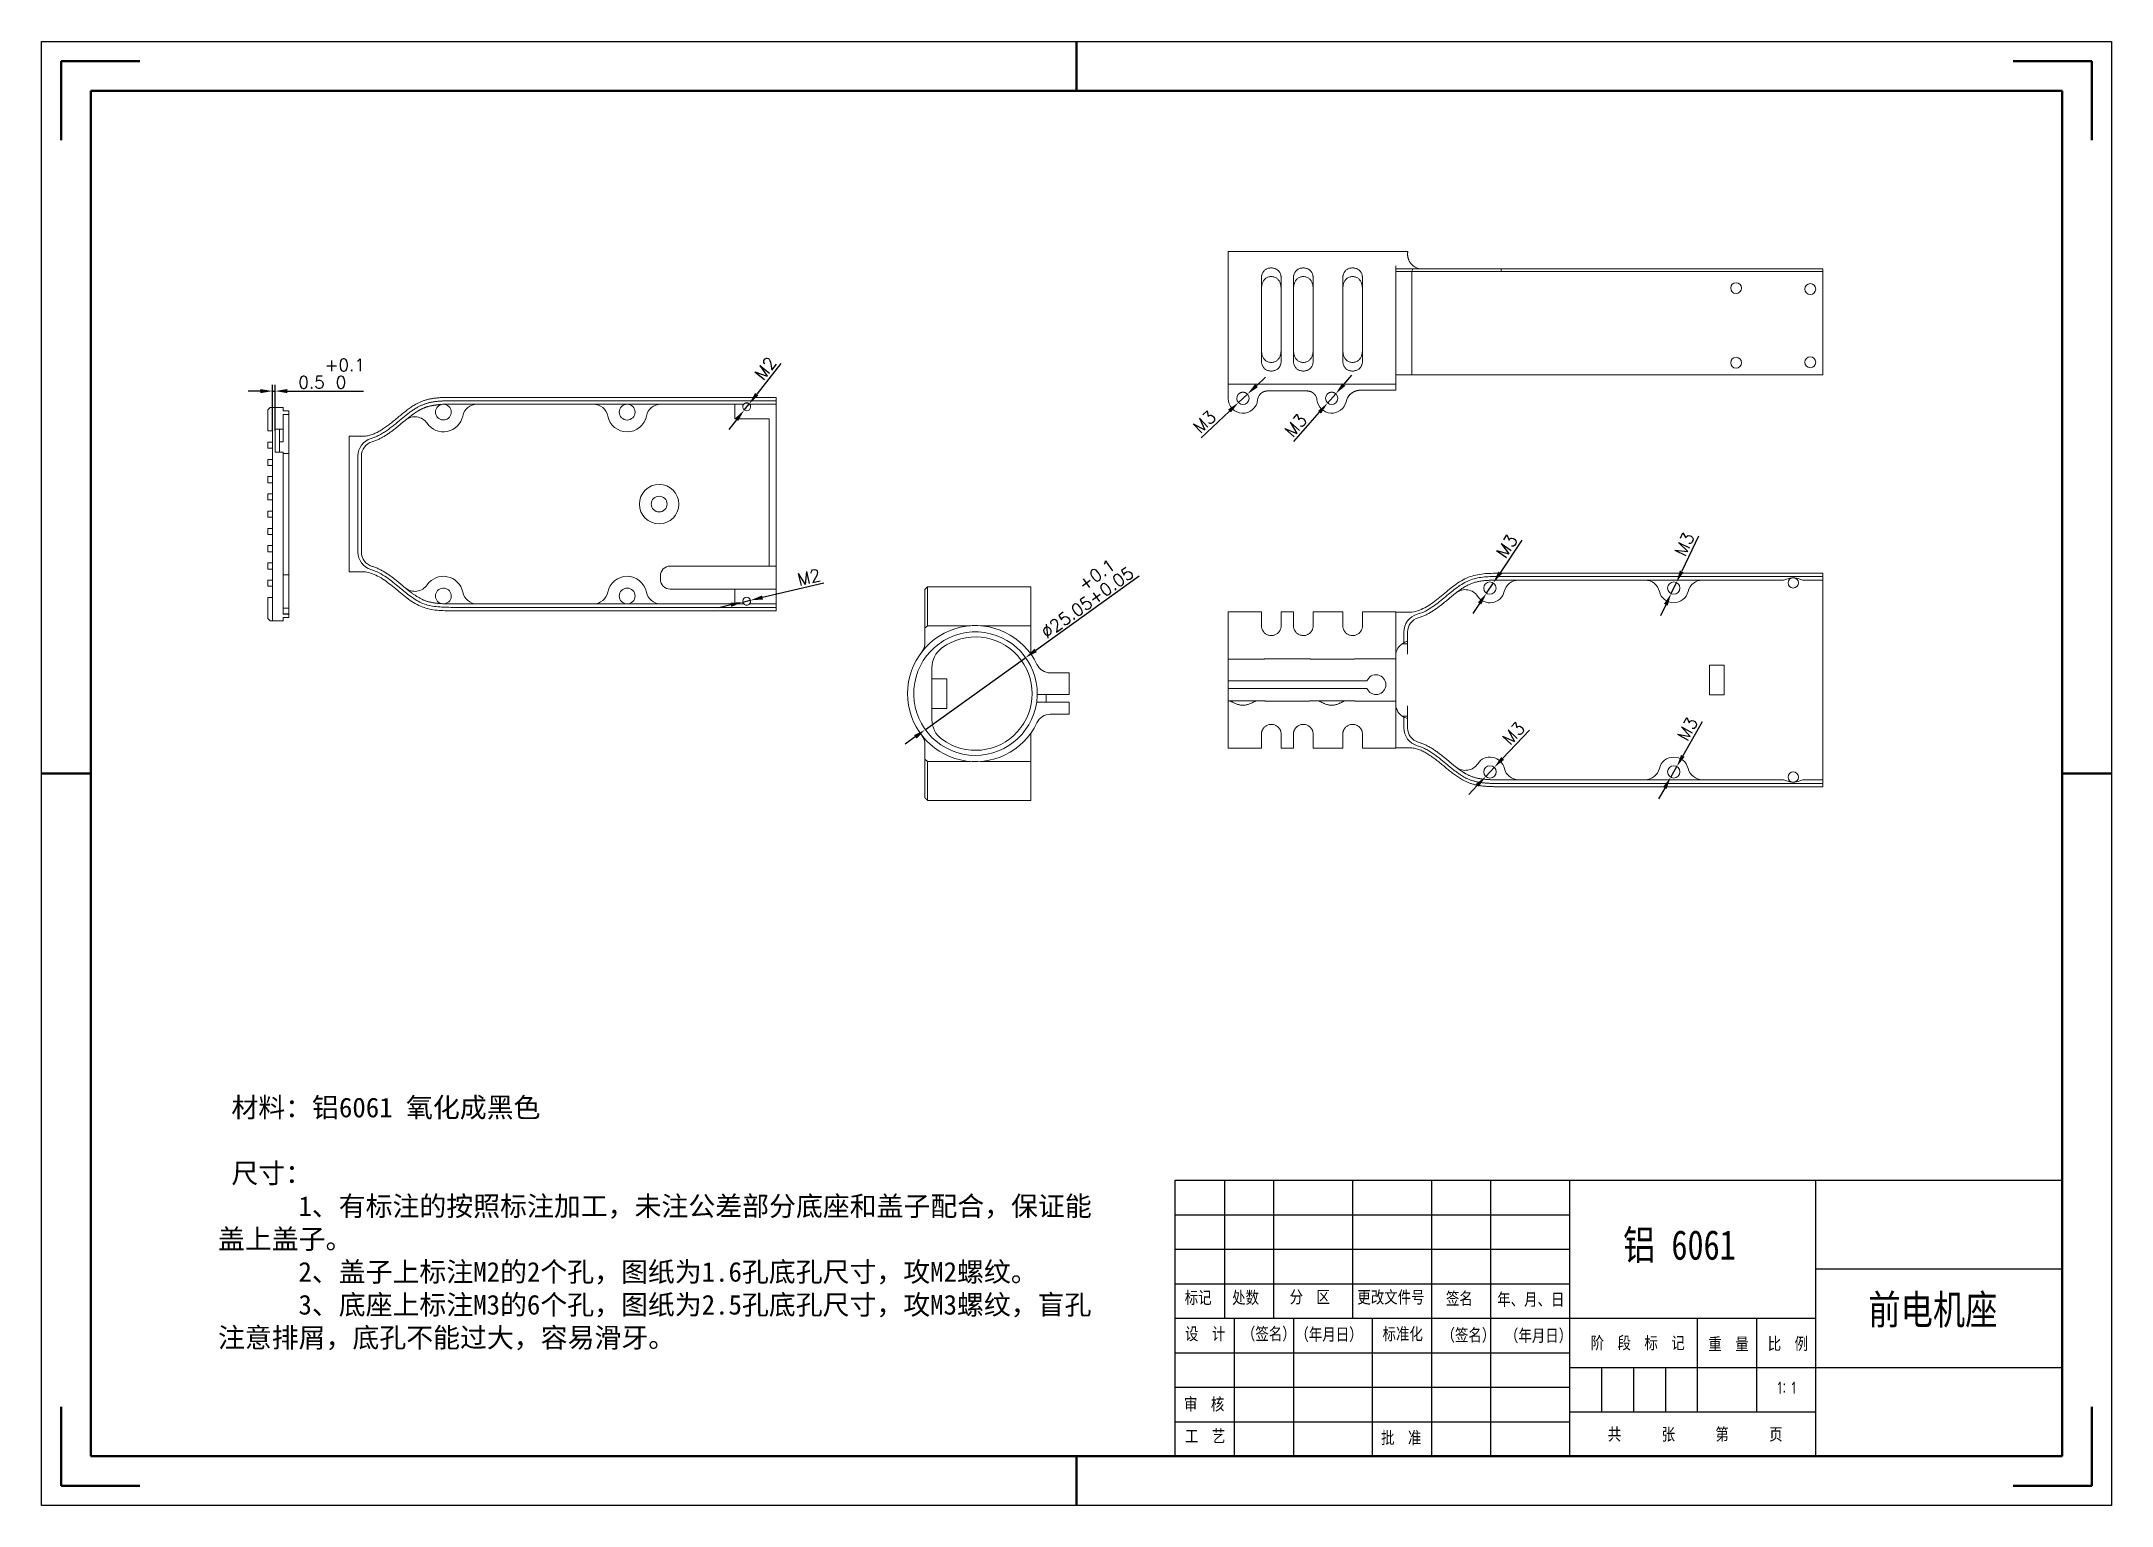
# Model space of a CAD drawing. Header units: millimetres. Extents: x 1827 to 2247, y 1064 to 1361.
import ezdxf

# ---------------------------------------------------------------- set-up
doc = ezdxf.new("R2010")
doc.units = ezdxf.units.MM
for name, color, linetype, lineweight in [('6标注层', 3, 'Continuous', 25), ('总内框线', 7, 'Continuous', 50), ('总外框线', 7, 'Continuous', 30)]:
    doc.layers.add(name, color=color, linetype=linetype, lineweight=lineweight)
doc.styles.get("Standard").update_dxf_attribs({"font": 'txt', "bigfont": 'gbcbig.shx'})
doc.styles.add('陈杰（2）', font='gbenor.shx', dxfattribs={"width": 0.8, "bigfont": 'gbcbig.shx'})
doc.dimstyles.new('ISO-25', dxfattribs={"dimtxt": 2.5, "dimasz": 2.5, "dimexe": 1.25, "dimexo": 0, "dimtad": 1, "dimdsep": 46, "dimtxsty": 'Standard', "dimcen": 2.5, "dimadec": 0, "dimazin": 0, "dimtfac": 1, "dimtmove": 0, "dimatfit": 3, "dimfxl": 1, "dimarcsym": 0})

msp = doc.modelspace()

# ---------------------------------------------------------------- texts
at = {"attachment_point": 1, "style": '陈杰（2）'}
for s, insert, char_height, width in [('{\\fSimSun|b0|i0|c134|p2;铝 6061}', (2147.495, 1119.852), 6, 93.01929), ('{\\fSimSun|b0|i0|c134|p2;标记}', (2058.567, 1107.418), 2.5, 93.01929), ('{\\fSimSun|b0|i0|c134|p2;处数}', (2068.188, 1107.433), 2.5, 93.01929), ('{\\fSimSun|b0|i0|c134|p2;分\u3000区}', (2079.849, 1107.557), 2.5, 93.01929), ('{\\fSimSun|b0|i0|c134|p2;更改文件号}', (2093.584, 1107.503), 2.5, 93.01929), ('{\\fSimSun|b0|i0|c134|p2;签名}', (2111.568, 1107.245), 2.5, 93.01929), ('{\\fSimSun|b0|i0|c134|p2;年、月、日}', (2121.963, 1107.051), 2.5, 93.01929), ('{\\fSimSun|b0|i0|c134|p2;前电机座}', (2197.258, 1106.726), 6, 30.9528), ('{\\fSimSun|b0|i0|c134|p2;设\u3000计}', (2058.627, 1100.078), 2.5, 93.01929), ('{\\fSimSun|b0|i0|c134|p2;（签名）}', (2070.169, 1100.078), 2.5, 93.01929), ('{\\fSimSun|b0|i0|c134|p2;标准化}', (2098.701, 1100.063), 2.5, 93.01929), ('{\\fSimSun|b0|i0|c134|p2;\u3000（年月日）}', (2078.294, 1099.964), 2.5, 93.01929), ('{\\fSimSun|b0|i0|c134|p2;（签名）}', (2110.668, 1099.815), 2.5, 93.01929), ('{\\fSimSun|b0|i0|c134|p2;（年月日）}', (2123.535, 1099.715), 2.5, 93.01929), ('{\\fSimSun|b0|i0|c134|p2;阶\u3000段\u3000标\u3000记}', (2140.916, 1098.23), 2.5, 93.01929), ('{\\fSimSun|b0|i0|c134|p2;重\u3000量}', (2164.799, 1098.002), 2.5, 93.01929), ('{\\fSimSun|b0|i0|c134|p2;比\u3000例}', (2176.851, 1098.071), 2.5, 93.01929), ('{\\fSimSun|b0|i0|c134|p2;审\u3000核}', (2058.423, 1085.809), 2.5, 93.01929), ('{\\fSimSun|b0|i0|c134|p2;工\u3000艺}', (2058.627, 1079.323), 2.5, 93.01929), ('{\\fSimSun|b0|i0|c134|p2;共\u3000\u3000\u3000张\u3000\u3000\u3000第\u3000\u3000\u3000页}', (2144.41, 1079.705), 2.5, 93.01929), ('{\\fSimSun|b0|i0|c134|p2;批\u3000准}', (2098.395, 1079.005), 2.5, 93.01929)]:
    msp.add_mtext(s, dxfattribs=dict(at, insert=insert, char_height=char_height, width=width))
at = {"layer": '6标注层', "insert": (1862.434, 1146.732), "char_height": 4, "width": 179.21976, "attachment_point": 1}
msp.add_mtext('{\\fSimSun|b0|i0|c134|p2; 材料：铝6061 氧化成黑色\\P\\P 尺寸：\\P      1、有标注的按照标注加工，未注公差部分底座和盖子配合，保证能盖上盖子。\\P      2、盖子上标注M2的2个孔，图纸为1.6孔底孔尺寸，攻M2螺纹。\\P      3、底座上标注M3的6个孔，图纸为2.5孔底孔尺寸，攻M3螺纹，盲孔注意排屑，底孔不能过大，容易滑牙。}', dxfattribs=at)
at = {"layer": '总内框线', "insert": (2178.852, 1089.133), "char_height": 2.5, "width": 8.1039, "attachment_point": 1, "style": '陈杰（2）'}
msp.add_mtext('1：1', dxfattribs=at)

# ---------------------------------------------------------------- blocks, each defined once
blk = doc.blocks.new('*D1')
at = {"layer": '6标注层', "color": 0, "lineweight": -2}
for p, q in [((2071.29, 1289.43), (2069.47, 1287.71)), ((2073.11, 1291.14), (2074.94, 1292.85)), ((2061.88, 1280.58), (2067.65, 1286))]:
    blk.add_line(p, q, dxfattribs=at)
at = {"layer": '6标注层', "color": 0}
for points in [[(2072.83, 1291.44), (2073.4, 1290.83), (2071.29, 1289.43)], [(2067.36, 1286.31), (2067.93, 1285.7), (2069.47, 1287.71)]]:
    blk.add_solid(points, dxfattribs=at)
at = {"layer": 'Defpoints', "color": 0}
for p in [(2071.29, 1289.43), (2069.47, 1287.71)]:
    blk.add_point(p, dxfattribs=at)
at = {"layer": '6标注层', "color": 0, "insert": (2062.57, 1283.8), "char_height": 2.5, "attachment_point": 5, "rotation": 43.2241}
blk.add_mtext('M3', dxfattribs=at)
blk = doc.blocks.new('*D2')
at = {"layer": '6标注层', "color": 0, "lineweight": -2}
for p, q in [((2089.2, 1289.51), (2087.56, 1287.63)), ((2090.85, 1291.39), (2092.5, 1293.27)), ((2080.69, 1279.79), (2085.91, 1285.75))]:
    blk.add_line(p, q, dxfattribs=at)
at = {"layer": '6标注层', "color": 0}
for points in [[(2090.54, 1291.67), (2091.17, 1291.12), (2089.2, 1289.51)], [(2085.6, 1286.02), (2086.22, 1285.47), (2087.56, 1287.63)]]:
    blk.add_solid(points, dxfattribs=at)
at = {"layer": 'Defpoints', "color": 0}
for p in [(2089.2, 1289.51), (2087.56, 1287.63)]:
    blk.add_point(p, dxfattribs=at)
at = {"layer": '6标注层', "color": 0, "insert": (2081.07, 1283.07), "char_height": 2.5, "attachment_point": 5, "rotation": 48.7765}
blk.add_mtext('M3', dxfattribs=at)
blk = doc.blocks.new('*D3')
at = {"layer": '6标注层', "color": 0, "lineweight": -2}
for p, q in [((2126.97, 1259.79), (2122.57, 1253.21)), ((2119.79, 1249.06), (2121.18, 1251.14)), ((2118.4, 1246.98), (2117, 1244.91))]:
    blk.add_line(p, q, dxfattribs=at)
at = {"layer": '6标注层', "color": 0}
for points in [[(2122.22, 1253.45), (2122.91, 1252.98), (2121.18, 1251.14)], [(2118.05, 1247.21), (2118.74, 1246.75), (2119.79, 1249.06)]]:
    blk.add_solid(points, dxfattribs=at)
at = {"layer": 'Defpoints', "color": 0}
for p in [(2119.79, 1249.06), (2121.18, 1251.14)]:
    blk.add_point(p, dxfattribs=at)
at = {"layer": '6标注层', "color": 0, "insert": (2123.91, 1258.59), "char_height": 2.5, "attachment_point": 5, "rotation": 56.189}
blk.add_mtext('M3', dxfattribs=at)
blk = doc.blocks.new('*D4')
at = {"layer": '6标注层', "color": 0, "lineweight": -2}
for p, q in [((2162.79, 1260.63), (2159.39, 1253.49)), ((2157.25, 1248.97), (2158.32, 1251.23)), ((2156.17, 1246.71), (2155.1, 1244.45))]:
    blk.add_line(p, q, dxfattribs=at)
at = {"layer": '6标注层', "color": 0}
for points in [[(2159.02, 1253.66), (2159.77, 1253.31), (2158.32, 1251.23)], [(2155.8, 1246.89), (2156.55, 1246.53), (2157.25, 1248.97)]]:
    blk.add_solid(points, dxfattribs=at)
at = {"layer": 'Defpoints', "color": 0}
for p in [(2157.25, 1248.97), (2158.32, 1251.23)]:
    blk.add_point(p, dxfattribs=at)
at = {"layer": '6标注层', "color": 0, "insert": (2159.94, 1258.99), "char_height": 2.5, "attachment_point": 5, "rotation": 64.5656}
blk.add_mtext('M3', dxfattribs=at)
blk = doc.blocks.new('*D5')
at = {"layer": '6标注层', "color": 0, "lineweight": -2}
for p, q in [((2128.49, 1221.3), (2123.07, 1215.53)), ((2117.93, 1210.07), (2116.22, 1208.24)), ((2119.65, 1211.89), (2121.36, 1213.71))]:
    blk.add_line(p, q, dxfattribs=at)
at = {"layer": '6标注层', "color": 0}
for points in [[(2122.77, 1215.82), (2123.37, 1215.25), (2121.36, 1213.71)], [(2117.63, 1210.35), (2118.24, 1209.78), (2119.65, 1211.89)]]:
    blk.add_solid(points, dxfattribs=at)
at = {"layer": 'Defpoints', "color": 0}
for p in [(2119.65, 1211.89), (2121.36, 1213.71)]:
    blk.add_point(p, dxfattribs=at)
at = {"layer": '6标注层', "color": 0, "insert": (2125.27, 1220.61), "char_height": 2.5, "attachment_point": 5, "rotation": 46.7868}
blk.add_mtext('M3', dxfattribs=at)
blk = doc.blocks.new('*D6')
at = {"layer": '6标注层', "color": 0, "lineweight": -2}
for p, q in [((2163.53, 1222.95), (2159.63, 1216.06)), ((2157.17, 1211.71), (2158.4, 1213.89)), ((2155.94, 1209.53), (2154.7, 1207.36))]:
    blk.add_line(p, q, dxfattribs=at)
at = {"layer": '6标注层', "color": 0}
for points in [[(2159.27, 1216.27), (2159.99, 1215.86), (2158.4, 1213.89)], [(2155.57, 1209.74), (2156.3, 1209.33), (2157.17, 1211.71)]]:
    blk.add_solid(points, dxfattribs=at)
at = {"layer": 'Defpoints', "color": 0}
for p in [(2158.4, 1213.89), (2157.17, 1211.71)]:
    blk.add_point(p, dxfattribs=at)
at = {"layer": '6标注层', "color": 0, "insert": (2160.56, 1221.52), "char_height": 2.5, "attachment_point": 5, "rotation": 60.4983}
blk.add_mtext('M3', dxfattribs=at)
blk = doc.blocks.new('*D7')
at = {"layer": '6标注层', "color": 0, "lineweight": -2}
for p, q in [((1871.03, 1290.05), (1868.53, 1290.05)), ((1873.53, 1281.96), (1873.53, 1291.3)), ((1873.53, 1290.05), (1874.03, 1290.05)), ((1874.03, 1281.96), (1874.03, 1291.3)), ((1876.53, 1290.05), (1891.95, 1290.05))]:
    blk.add_line(p, q, dxfattribs=at)
at = {"layer": '6标注层', "color": 0}
for points in [[(1871.03, 1290.46), (1871.03, 1289.63), (1873.53, 1290.05)], [(1876.53, 1290.46), (1876.53, 1289.63), (1874.03, 1290.05)]]:
    blk.add_solid(points, dxfattribs=at)
at = {"layer": 'Defpoints', "color": 0}
for p in [(1874.03, 1290.05), (1873.53, 1281.96), (1874.03, 1281.96)]:
    blk.add_point(p, dxfattribs=at)
at = {"layer": '6标注层', "color": 0, "insert": (1885.49, 1293.59), "char_height": 2.5, "attachment_point": 5}
blk.add_mtext('0.5\\S+0.1^  0;', dxfattribs=at)
blk = doc.blocks.new('*D8')
at = {"layer": '6标注层', "color": 0, "lineweight": -2}
for p, q in [((1976.66, 1295.62), (1971.74, 1289.42)), ((1969.2, 1286.2), (1970.19, 1287.46)), ((1967.64, 1284.24), (1966.09, 1282.29))]:
    blk.add_line(p, q, dxfattribs=at)
blk.add_arc((1969.69, 1286.83), 0.8, 43.4325, 141.1264, dxfattribs=at)
at = {"layer": '6标注层', "color": 0}
for points in [[(1971.42, 1289.68), (1972.07, 1289.16), (1970.19, 1287.46)], [(1967.32, 1284.5), (1967.97, 1283.99), (1969.2, 1286.2)]]:
    blk.add_solid(points, dxfattribs=at)
at = {"layer": 'Defpoints', "color": 0}
for p in [(1969.2, 1286.2), (1970.19, 1287.46)]:
    blk.add_point(p, dxfattribs=at)
at = {"layer": '6标注层', "color": 0, "insert": (1973.51, 1294.66), "char_height": 2.5, "attachment_point": 5, "rotation": 51.6017}
blk.add_mtext('M2', dxfattribs=at)
blk = doc.blocks.new('*D9')
at = {"layer": '6标注层', "color": 0, "lineweight": -2}
for p, q in [((1968.91, 1247.25), (1970.47, 1247.61)), ((1985.38, 1251.09), (1972.91, 1248.18)), ((1966.48, 1246.68), (1964.05, 1246.11))]:
    blk.add_line(p, q, dxfattribs=at)
at = {"layer": '6标注层', "color": 0}
for points in [[(1972.81, 1248.59), (1973, 1247.77), (1970.47, 1247.61)], [(1966.38, 1247.09), (1966.57, 1246.28), (1968.91, 1247.25)]]:
    blk.add_solid(points, dxfattribs=at)
at = {"layer": 'Defpoints', "color": 0}
for p in [(1970.47, 1247.61), (1968.91, 1247.25)]:
    blk.add_point(p, dxfattribs=at)
at = {"layer": '6标注层', "color": 0, "insert": (1982.32, 1252.3), "char_height": 2.5, "attachment_point": 5, "rotation": 13.1328}
blk.add_mtext('M2', dxfattribs=at)
blk = doc.blocks.new('*D10')
at = {"layer": '6标注层', "color": 0, "lineweight": -2}
for p, q in [((2049.32, 1252.5), (2028.33, 1237.44)), ((2005.95, 1221.38), (2026.3, 1235.98)), ((2003.91, 1219.92), (2001.88, 1218.46))]:
    blk.add_line(p, q, dxfattribs=at)
at = {"layer": '6标注层', "color": 0}
for points in [[(2028.09, 1237.78), (2028.57, 1237.1), (2026.3, 1235.98)], [(2003.67, 1220.26), (2004.16, 1219.58), (2005.95, 1221.38)]]:
    blk.add_solid(points, dxfattribs=at)
at = {"layer": 'Defpoints', "color": 0}
for p in [(2026.3, 1235.98), (2005.95, 1221.38)]:
    blk.add_point(p, dxfattribs=at)
at = {"layer": '6标注层', "color": 0, "insert": (2037.78, 1248.58), "char_height": 2.5, "attachment_point": 5, "rotation": 35.6596}
blk.add_mtext('∅25.05\\S+0.1^ +0.05;', dxfattribs=at)

# ---------------------------------------------------------------- dimensions: what is measured, and where the dimension line sits
at = {"layer": '6标注层'}
dim = msp.add_linear_dim(base=(1874.03, 1290.046), p1=(1873.53, 1281.959), p2=(1874.03, 1281.959), dimstyle='ISO-25', override={"dimgap": 0.625, "dimtol": 1, "dimlim": 0, "dimtp": 0.1, "dimtm": 0}, dxfattribs=at)
dim.commit()
dim.dimension.update_dxf_attribs({"geometry": '*D7', "text_midpoint": (1885.488, 1293.587)})
for p1, p2, text, picture, middle in [((1969.196, 1286.204), (1970.19, 1287.458), 'M2', '*D8', (1973.509, 1294.663)), ((2071.292, 1289.426), (2069.47, 1287.714), 'M3', '*D1', (2062.569, 1283.801)), ((2089.205, 1289.51), (2087.557, 1287.63), 'M3', '*D2', (2081.067, 1283.068)), ((2119.786, 1249.06), (2121.178, 1251.137), 'M3', '*D3', (2123.909, 1258.585)), ((2157.245, 1248.97), (2158.319, 1251.228), 'M3', '*D4', (2159.936, 1258.994)), ((2119.646, 1211.888), (2121.358, 1213.71), 'M3', '*D5', (2125.269, 1220.611)), ((2157.166, 1211.711), (2158.398, 1213.887), 'M3', '*D6', (2160.562, 1221.519))]:
    dim = msp.add_diameter_dim_2p(p1=p1, p2=p2, text=text, dimstyle='ISO-25', dxfattribs=at)
    dim.commit()
    dim.dimension.update_dxf_attribs({"geometry": picture, "text_midpoint": middle})
dim = msp.add_diameter_dim_2p(p1=(2005.945, 1221.379), p2=(2026.298, 1235.983), dimstyle='ISO-25', override={"dimgap": 0.625, "dimtol": 1, "dimlim": 0, "dimtp": 0.1, "dimtm": -0.05}, dxfattribs=at)
dim.commit()
dim.dimension.update_dxf_attribs({"geometry": '*D10', "text_midpoint": (2037.775, 1248.576)})
dim = msp.add_diameter_dim_2p(p1=(1968.914, 1247.249), p2=(1970.472, 1247.613), text='M2', dimstyle='ISO-25', dxfattribs=at)
dim.commit()
dim.dimension.update_dxf_attribs({"geometry": '*D9', "text_midpoint": (1982.742, 1250.475), "dimtype": 163})

# ---------------------------------------------------------------- linework, layer by layer
for p, q in [((2180.612, 1350.978), (2236.612, 1350.978)), ((2236.612, 1350.978), (2236.612, 1170.978)), ((2056.612, 1129.978), (2236.612, 1129.978)), ((2056.612, 1073.978), (2056.612, 1129.978)), ((2066.612, 1129.978), (2066.612, 1101.978)), ((2076.612, 1129.978), (2076.612, 1101.978)), ((2092.612, 1129.978), (2092.612, 1101.978)), ((2108.612, 1129.978), (2108.612, 1101.978)), ((2120.612, 1129.978), (2120.612, 1073.978)), ((2136.612, 1129.978), (2136.612, 1073.978)), ((2186.612, 1073.978), (2186.612, 1129.978)), ((2236.612, 1129.978), (2236.612, 1073.978)), ((2056.612, 1122.978), (2136.612, 1122.978)), ((2056.612, 1115.978), (2136.612, 1115.978)), ((2056.612, 1108.978), (2136.612, 1108.978)), ((2186.612, 1111.978), (2236.612, 1111.978)), ((2056.612, 1101.978), (2186.612, 1101.978)), ((2068.612, 1101.978), (2068.612, 1073.978)), ((2080.612, 1101.978), (2080.612, 1073.978)), ((2096.612, 1101.978), (2096.612, 1073.978)), ((2108.612, 1101.978), (2108.612, 1073.978)), ((2162.612, 1082.978), (2162.612, 1101.978)), ((2174.612, 1082.978), (2174.612, 1101.978)), ((2056.612, 1094.978), (2136.612, 1094.978)), ((2056.612, 1087.978), (2136.612, 1087.978)), ((2136.612, 1091.978), (2186.612, 1091.978)), ((2143.112, 1091.978), (2143.112, 1082.978)), ((2149.612, 1091.978), (2149.612, 1082.978)), ((2156.112, 1091.978), (2156.112, 1082.978)), ((2186.612, 1091.978), (2236.612, 1091.978)), ((2056.612, 1080.978), (2136.612, 1080.978)), ((2136.612, 1082.978), (2186.612, 1082.978)), ((2236.612, 1073.978), (2056.612, 1073.978))]:
    msp.add_line(p, q)
at = {"linetype": 'Continuous', "lineweight": 18}
for p, q in [((2103.83, 1318.37), (2067.381, 1318.37)), ((2067.381, 1318.37), (2067.381, 1292.102)), ((2101.381, 1314.82), (2101.381, 1315.454)), ((2101.381, 1314.82), (2104.417, 1314.82)), ((2101.381, 1314.32), (2101.381, 1314.82)), ((2104.417, 1314.82), (2105.078, 1314.82)), ((2104.703, 1314.327), (2104.75, 1314.82)), ((2122.781, 1314.82), (2188.031, 1314.82)), ((2188.031, 1314.82), (2188.031, 1314.32)), ((2074.131, 1312.903), (2074.131, 1296.237)), ((2078.131, 1296.237), (2078.131, 1312.903)), ((2080.631, 1312.903), (2080.631, 1296.237)), ((2084.631, 1296.237), (2084.631, 1312.903)), ((2090.631, 1312.903), (2090.631, 1296.237)), ((2094.631, 1296.237), (2094.631, 1312.903)), ((2101.381, 1314.32), (2101.381, 1305.597)), ((2104.417, 1314.32), (2101.381, 1314.32)), ((2104.659, 1314.33), (2104.659, 1293.32)), ((2188.031, 1314.32), (2122.781, 1314.32)), ((2188.031, 1314.32), (2188.031, 1293.32)), ((2101.381, 1305.597), (2101.381, 1303.543)), ((2101.381, 1303.543), (2101.381, 1293.32)), ((2067.381, 1289.391), (2067.381, 1292.102)), ((2067.381, 1291.425), (2101.381, 1291.425)), ((2075.356, 1290.07), (2083.406, 1290.07)), ((2094.227, 1290.22), (2101.381, 1290.22)), ((2104.659, 1293.32), (2101.381, 1293.32)), ((2101.381, 1293.32), (2101.381, 1292.102)), ((2101.381, 1292.102), (2101.381, 1290.22)), ((2188.031, 1293.32), (2122.781, 1293.32)), ((1873.03, 1286.727), (1872.53, 1286.227)), ((1872.53, 1281.959), (1872.53, 1286.227)), ((1873.03, 1286.727), (1873.53, 1286.727)), ((1873.53, 1286.727), (1875.63, 1286.727)), ((1873.53, 1286.727), (1873.53, 1281.959)), ((1875.63, 1286.027), (1875.63, 1286.727)), ((1876.78, 1286.027), (1875.63, 1286.027)), ((1875.63, 1285.327), (1875.63, 1282.341)), ((1875.63, 1285.327), (1876.78, 1285.327)), ((1876.78, 1285.327), (1876.78, 1286.027)), ((1876.78, 1285.327), (1876.78, 1285.275)), ((1908.164, 1287.381), (1969.112, 1287.381)), ((1975.693, 1288.781), (1910.443, 1288.781)), ((1975.693, 1288.081), (1910.443, 1288.081)), ((1967.293, 1287.381), (1967.293, 1284.395)), ((1970.274, 1287.381), (1975.693, 1287.381)), ((1975.693, 1288.781), (1975.693, 1288.081)), ((1975.693, 1288.081), (1975.693, 1287.381)), ((1975.693, 1254.567), (1975.693, 1287.381)), ((2067.381, 1288.57), (2067.381, 1289.391)), ((1872.53, 1281.959), (1873.53, 1281.959)), ((1873.53, 1279.695), (1873.53, 1281.959)), ((1874.03, 1282.341), (1874.03, 1277.641)), ((1875.63, 1282.341), (1874.03, 1282.341)), ((1874.93, 1282.341), (1874.93, 1280.341)), ((1875.63, 1279.727), (1875.63, 1282.341)), ((1967.293, 1284.395), (1974.293, 1284.395)), ((1974.293, 1284.395), (1974.293, 1254.567)), ((1872.53, 1279.695), (1873.53, 1279.695)), ((1872.53, 1278.459), (1872.53, 1279.695)), ((1873.53, 1278.459), (1872.53, 1278.459)), ((1873.53, 1279.695), (1873.53, 1278.459)), ((1873.53, 1276.195), (1873.53, 1278.459)), ((1874.03, 1277.641), (1875.63, 1277.641)), ((1874.93, 1279.641), (1874.93, 1280.341)), ((1874.93, 1279.727), (1875.63, 1279.727)), ((1874.93, 1279.641), (1874.93, 1277.641)), ((1875.63, 1277.641), (1875.63, 1244.827)), ((1875.63, 1277.377), (1876.78, 1277.377)), ((1876.78, 1274.832), (1876.78, 1277.709)), ((1892.079, 1280.893), (1889.043, 1280.893)), ((1889.043, 1280.893), (1889.043, 1253.369)), ((1890.843, 1276.886), (1890.843, 1257.376)), ((1891.543, 1257.376), (1891.543, 1276.886)), ((1893.496, 1280.434), (1893.496, 1280.435)), ((1872.53, 1276.195), (1873.53, 1276.195)), ((1872.53, 1274.959), (1872.53, 1276.195)), ((1873.53, 1274.959), (1872.53, 1274.959)), ((1872.53, 1272.695), (1873.53, 1272.695)), ((1872.53, 1271.459), (1872.53, 1272.695)), ((1873.53, 1276.195), (1873.53, 1274.959)), ((1873.53, 1272.695), (1873.53, 1274.959)), ((1873.53, 1272.695), (1873.53, 1271.459)), ((1876.78, 1274.832), (1876.78, 1255.322)), ((1873.53, 1271.459), (1872.53, 1271.459)), ((1872.53, 1269.195), (1873.53, 1269.195)), ((1872.53, 1267.959), (1872.53, 1269.195)), ((1873.53, 1269.195), (1873.53, 1271.459)), ((1873.53, 1269.195), (1873.53, 1267.959)), ((1873.53, 1267.959), (1872.53, 1267.959)), ((1872.53, 1265.695), (1873.53, 1265.695)), ((1872.53, 1264.459), (1872.53, 1265.695)), ((1873.53, 1264.459), (1872.53, 1264.459)), ((1873.53, 1265.695), (1873.53, 1267.959)), ((1873.53, 1265.695), (1873.53, 1264.459)), ((1873.53, 1262.195), (1873.53, 1264.459)), ((1872.53, 1262.195), (1873.53, 1262.195)), ((1872.53, 1260.959), (1872.53, 1262.195)), ((1873.53, 1260.959), (1872.53, 1260.959)), ((1873.53, 1262.195), (1873.53, 1260.959)), ((1873.53, 1258.695), (1873.53, 1260.959)), ((1872.53, 1258.695), (1873.53, 1258.695)), ((1872.53, 1257.459), (1872.53, 1258.695)), ((1873.53, 1257.459), (1872.53, 1257.459)), ((1873.53, 1258.695), (1873.53, 1257.459)), ((1873.53, 1255.195), (1873.53, 1257.459)), ((1872.53, 1255.195), (1873.53, 1255.195)), ((1872.53, 1253.959), (1872.53, 1255.195)), ((1873.53, 1253.959), (1872.53, 1253.959)), ((1872.53, 1251.695), (1873.53, 1251.695)), ((1872.53, 1250.459), (1872.53, 1251.695)), ((1873.53, 1255.195), (1873.53, 1253.959)), ((1873.53, 1251.695), (1873.53, 1253.959)), ((1873.53, 1251.695), (1873.53, 1250.459)), ((1876.78, 1252.776), (1875.63, 1252.776)), ((1876.78, 1252.445), (1876.78, 1255.322)), ((1889.043, 1253.369), (1892.079, 1253.369)), ((1952.193, 1252.567), (1952.193, 1251.867)), ((1954.193, 1254.567), (1974.293, 1254.567)), ((1974.293, 1254.567), (1975.693, 1254.567)), ((1975.693, 1249.867), (1975.693, 1254.567)), ((2188.031, 1253.099), (2122.781, 1253.099)), ((2188.031, 1252.449), (2122.781, 1252.449)), ((2179.852, 1251.699), (2122.781, 1251.699)), ((2188.031, 1251.699), (2184.211, 1251.699)), ((2188.031, 1253.099), (2188.031, 1252.449)), ((2188.031, 1252.449), (2188.031, 1251.699)), ((2188.031, 1211.199), (2188.031, 1251.699)), ((1873.53, 1250.459), (1872.53, 1250.459)), ((1872.53, 1243.927), (1872.53, 1248.195)), ((1872.53, 1248.195), (1873.53, 1248.195)), ((1873.53, 1248.195), (1873.53, 1250.459)), ((1873.53, 1248.195), (1873.53, 1243.427)), ((1967.293, 1249.867), (1954.193, 1249.867)), ((1967.293, 1249.867), (1975.693, 1249.867)), ((1967.293, 1249.867), (1967.293, 1246.881)), ((1975.693, 1246.881), (1975.693, 1249.867)), ((1872.53, 1243.927), (1873.03, 1243.427)), ((1873.53, 1243.427), (1873.03, 1243.427)), ((1873.53, 1243.427), (1875.63, 1243.427)), ((1876.78, 1245.992), (1875.63, 1245.992)), ((1876.78, 1244.878), (1875.63, 1244.878)), ((1876.78, 1244.827), (1875.63, 1244.827)), ((1875.63, 1243.427), (1875.63, 1244.127)), ((1876.78, 1244.127), (1875.63, 1244.127)), ((1876.78, 1244.878), (1876.78, 1244.827)), ((1876.78, 1244.127), (1876.78, 1244.827)), ((1969.112, 1246.881), (1908.164, 1246.881)), ((1910.443, 1246.181), (1975.693, 1246.181)), ((1910.443, 1245.481), (1975.693, 1245.481)), ((1975.693, 1246.881), (1970.274, 1246.881)), ((1975.693, 1246.881), (1975.693, 1246.181)), ((1975.693, 1246.181), (1975.693, 1245.481)), ((2074.131, 1245.249), (2067.381, 1245.249)), ((2067.381, 1237.363), (2067.381, 1245.249)), ((2074.131, 1242.449), (2074.131, 1245.249)), ((2080.631, 1245.249), (2078.131, 1245.249)), ((2078.131, 1242.449), (2078.131, 1245.249)), ((2080.631, 1242.449), (2080.631, 1245.249)), ((2090.631, 1245.249), (2084.631, 1245.249)), ((2084.631, 1242.449), (2084.631, 1245.249)), ((2090.631, 1242.449), (2090.631, 1245.249)), ((2101.381, 1245.249), (2094.631, 1245.249)), ((2094.631, 1242.449), (2094.631, 1245.249)), ((2101.381, 1245.21), (2101.381, 1245.249)), ((2104.659, 1245.21), (2101.381, 1245.21)), ((2101.381, 1245.21), (2101.381, 1239.441)), ((2101.381, 1239.441), (2101.381, 1237.363)), ((2103.031, 1241.175), (2103.031, 1239.007)), ((2103.781, 1241.175), (2103.781, 1239.267)), ((2103.781, 1239.267), (2103.781, 1236.686)), ((2067.381, 1235.649), (2067.381, 1237.363)), ((2073.366, 1235.649), (2067.381, 1235.649)), ((2067.381, 1235.649), (2067.381, 1231.249)), ((2073.854, 1235.649), (2073.366, 1235.649)), ((2075.356, 1235.727), (2083.406, 1235.727)), ((2085.396, 1235.649), (2084.908, 1235.649)), ((2091.304, 1235.649), (2085.396, 1235.649)), ((2092.157, 1235.649), (2091.304, 1235.649)), ((2094.227, 1235.766), (2101.381, 1235.766)), ((2101.381, 1237.363), (2101.381, 1235.766)), ((2101.381, 1227.132), (2101.381, 1235.766)), ((2103.781, 1238.792), (2102.672, 1238.792)), ((2067.381, 1229.75), (2067.381, 1231.25)), ((2073.366, 1231.249), (2067.381, 1231.249)), ((2075.356, 1231.249), (2073.366, 1231.249)), ((2075.356, 1231.249), (2083.406, 1231.249)), ((2085.396, 1231.249), (2083.406, 1231.249)), ((2091.304, 1231.249), (2085.396, 1231.249)), ((2094.227, 1231.249), (2091.304, 1231.249)), ((2094.227, 1231.249), (2095.527, 1231.249)), ((2165.352, 1234.449), (2165.031, 1234.449)), ((2165.031, 1234.449), (2165.031, 1234.402)), ((2165.031, 1234.402), (2165.031, 1228.449)), ((2168.031, 1234.449), (2165.352, 1234.449)), ((2168.031, 1228.449), (2168.031, 1234.449)), ((2067.381, 1229.749), (2073.366, 1229.749)), ((2067.381, 1229.749), (2067.381, 1227.249)), ((2067.381, 1225.534), (2067.381, 1227.249)), ((2073.366, 1227.249), (2067.381, 1227.249)), ((2075.356, 1229.749), (2073.366, 1229.749)), ((2073.854, 1227.249), (2073.366, 1227.249)), ((2083.406, 1229.749), (2075.356, 1229.749)), ((2083.406, 1227.171), (2075.356, 1227.171)), ((2083.406, 1229.749), (2085.396, 1229.749)), ((2085.396, 1227.249), (2084.908, 1227.249)), ((2085.396, 1229.749), (2091.304, 1229.749)), ((2091.304, 1227.249), (2085.396, 1227.249)), ((2091.304, 1229.749), (2094.227, 1229.749)), ((2092.157, 1227.249), (2091.304, 1227.249)), ((2095.527, 1229.749), (2094.227, 1229.749)), ((2101.381, 1227.132), (2094.227, 1227.132)), ((2101.381, 1227.132), (2101.381, 1225.534)), ((2165.031, 1228.449), (2168.031, 1228.449)), ((2067.381, 1217.649), (2067.381, 1225.534)), ((2101.381, 1225.534), (2101.381, 1223.456)), ((2101.381, 1223.456), (2101.381, 1217.687)), ((2102.672, 1224.105), (2103.781, 1224.105)), ((2103.031, 1223.891), (2103.031, 1221.723)), ((2103.781, 1226.212), (2103.781, 1223.63)), ((2103.781, 1223.63), (2103.781, 1221.723)), ((2074.131, 1217.649), (2074.131, 1220.449)), ((2078.131, 1217.649), (2078.131, 1220.449)), ((2080.631, 1217.649), (2080.631, 1220.449)), ((2084.631, 1217.649), (2084.631, 1220.449)), ((2090.631, 1217.649), (2090.631, 1220.449)), ((2094.631, 1217.649), (2094.631, 1220.449)), ((2105.75, 1218.117), (2105.752, 1218.117)), ((2067.381, 1217.649), (2074.131, 1217.649)), ((2078.131, 1217.649), (2080.631, 1217.649)), ((2084.631, 1217.649), (2090.631, 1217.649)), ((2094.631, 1217.649), (2101.381, 1217.649)), ((2101.381, 1217.687), (2104.659, 1217.687)), ((2101.381, 1217.649), (2101.381, 1217.687)), ((2122.781, 1211.199), (2179.852, 1211.199)), ((2122.781, 1210.449), (2188.031, 1210.449)), ((2122.781, 1209.799), (2188.031, 1209.799)), ((2184.211, 1211.199), (2188.031, 1211.199)), ((2188.031, 1211.199), (2188.031, 1210.449)), ((2188.031, 1210.449), (2188.031, 1209.799))]:
    msp.add_line(p, q, dxfattribs=at)
at = {"color": 0, "linetype": 'Continuous', "lineweight": 18}
for p, q in [((2006.372, 1250.331), (2027.372, 1250.331)), ((2006.372, 1242.443), (2005.872, 1241.943)), ((2005.872, 1241.943), (2005.872, 1242.006)), ((2005.872, 1239.009), (2005.872, 1241.943)), ((2006.372, 1242.443), (2015.095, 1242.443)), ((2017.148, 1242.443), (2027.372, 1242.443)), ((2027.372, 1242.443), (2027.372, 1236.673)), ((2007.272, 1233.918), (2007.272, 1223.444)), ((2010.272, 1231.681), (2007.272, 1231.681)), ((2010.272, 1231.681), (2010.272, 1231.634)), ((2010.272, 1231.634), (2010.272, 1225.681)), ((2032.122, 1232.881), (2031.301, 1232.881)), ((2035.122, 1232.881), (2032.122, 1232.881)), ((2035.122, 1228.481), (2035.122, 1232.881)), ((2028.531, 1226.981), (2032.122, 1226.981)), ((2028.645, 1228.481), (2032.122, 1228.481)), ((2030.472, 1228.481), (2030.472, 1226.981)), ((2035.122, 1228.481), (2032.122, 1228.481)), ((2032.122, 1226.981), (2035.122, 1226.981)), ((2035.122, 1224.481), (2035.122, 1226.981)), ((2010.272, 1225.681), (2007.272, 1225.681)), ((2031.301, 1224.481), (2032.122, 1224.481)), ((2035.122, 1224.481), (2032.122, 1224.481)), ((2005.872, 1215.419), (2005.872, 1218.352)), ((2027.372, 1220.689), (2027.372, 1214.919)), ((2005.872, 1215.356), (2005.872, 1215.419)), ((2005.872, 1215.419), (2006.372, 1214.919)), ((2006.372, 1214.919), (2015.095, 1214.919)), ((2017.148, 1214.919), (2027.372, 1214.919)), ((2006.372, 1207.031), (2027.372, 1207.031))]:
    msp.add_line(p, q, dxfattribs=at)
at = {"linetype": 'Continuous', "lineweight": 18}
for points in [[(2078.131, 1312.903), (2078.129, 1313.028), (2078.122, 1313.151), (2078.11, 1313.272), (2078.093, 1313.391), (2078.071, 1313.509), (2078.043, 1313.625), (2078.01, 1313.739), (2077.97, 1313.852), (2077.923, 1313.962), (2077.869, 1314.07), (2077.807, 1314.175), (2077.739, 1314.276), (2077.662, 1314.373), (2077.577, 1314.466), (2077.484, 1314.554), (2077.382, 1314.637), (2077.272, 1314.713), (2077.153, 1314.783), (2077.026, 1314.846), (2076.891, 1314.9), (2076.75, 1314.946), (2076.602, 1314.983), (2076.449, 1315.009), (2076.294, 1315.026), (2076.137, 1315.031), (2075.979, 1315.026), (2075.823, 1315.011), (2075.671, 1314.985), (2075.522, 1314.949), (2075.38, 1314.903), (2075.245, 1314.849), (2075.117, 1314.787), (2074.997, 1314.717), (2074.886, 1314.641), (2074.784, 1314.559), (2074.691, 1314.472), (2074.605, 1314.379), (2074.528, 1314.281), (2074.459, 1314.181), (2074.397, 1314.077), (2074.343, 1313.97), (2074.296, 1313.86), (2074.255, 1313.747), (2074.221, 1313.632), (2074.192, 1313.514), (2074.17, 1313.395), (2074.152, 1313.274), (2074.14, 1313.152), (2074.133, 1313.028), (2074.131, 1312.903)], [(2084.631, 1312.903), (2084.629, 1313.028), (2084.622, 1313.151), (2084.61, 1313.272), (2084.593, 1313.391), (2084.571, 1313.509), (2084.543, 1313.625), (2084.51, 1313.739), (2084.47, 1313.852), (2084.423, 1313.962), (2084.369, 1314.07), (2084.307, 1314.175), (2084.239, 1314.276), (2084.162, 1314.373), (2084.077, 1314.466), (2083.984, 1314.554), (2083.882, 1314.637), (2083.772, 1314.713), (2083.653, 1314.783), (2083.526, 1314.846), (2083.391, 1314.9), (2083.25, 1314.946), (2083.102, 1314.983), (2082.949, 1315.009), (2082.794, 1315.026), (2082.637, 1315.031), (2082.479, 1315.026), (2082.323, 1315.011), (2082.171, 1314.985), (2082.022, 1314.949), (2081.88, 1314.903), (2081.745, 1314.849), (2081.617, 1314.787), (2081.497, 1314.717), (2081.386, 1314.641), (2081.284, 1314.559), (2081.191, 1314.472), (2081.105, 1314.379), (2081.028, 1314.281), (2080.959, 1314.181), (2080.897, 1314.077), (2080.843, 1313.97), (2080.796, 1313.86), (2080.755, 1313.747), (2080.721, 1313.632), (2080.692, 1313.514), (2080.67, 1313.395), (2080.652, 1313.274), (2080.64, 1313.152), (2080.633, 1313.028), (2080.631, 1312.903)], [(2094.631, 1312.903), (2094.629, 1313.028), (2094.622, 1313.151), (2094.61, 1313.272), (2094.593, 1313.391), (2094.571, 1313.509), (2094.543, 1313.625), (2094.51, 1313.739), (2094.47, 1313.852), (2094.423, 1313.962), (2094.369, 1314.07), (2094.307, 1314.175), (2094.239, 1314.276), (2094.162, 1314.373), (2094.077, 1314.466), (2093.984, 1314.554), (2093.882, 1314.637), (2093.772, 1314.713), (2093.653, 1314.783), (2093.526, 1314.846), (2093.391, 1314.9), (2093.25, 1314.946), (2093.102, 1314.983), (2092.949, 1315.009), (2092.794, 1315.026), (2092.637, 1315.031), (2092.479, 1315.026), (2092.323, 1315.011), (2092.171, 1314.985), (2092.022, 1314.949), (2091.88, 1314.903), (2091.745, 1314.849), (2091.617, 1314.787), (2091.497, 1314.717), (2091.386, 1314.641), (2091.284, 1314.559), (2091.191, 1314.472), (2091.105, 1314.379), (2091.028, 1314.281), (2090.959, 1314.181), (2090.897, 1314.077), (2090.843, 1313.97), (2090.796, 1313.86), (2090.755, 1313.747), (2090.721, 1313.632), (2090.692, 1313.514), (2090.67, 1313.395), (2090.652, 1313.274), (2090.64, 1313.152), (2090.633, 1313.028), (2090.631, 1312.903)], [(2104.937, 1315.454), (2104.824, 1315.547), (2104.719, 1315.641), (2104.623, 1315.736), (2104.534, 1315.832), (2104.453, 1315.928), (2104.377, 1316.025), (2104.308, 1316.121), (2104.245, 1316.218), (2104.187, 1316.313), (2104.135, 1316.407), (2104.087, 1316.5), (2104.045, 1316.59), (2104.007, 1316.679), (2103.972, 1316.766), (2103.942, 1316.851), (2103.915, 1316.934), (2103.891, 1317.016), (2103.87, 1317.095), (2103.852, 1317.172), (2103.836, 1317.248), (2103.823, 1317.321), (2103.812, 1317.391), (2103.803, 1317.459), (2103.796, 1317.525), (2103.79, 1317.588), (2103.786, 1317.649), (2103.783, 1317.707), (2103.782, 1317.763), (2103.781, 1317.816), (2103.782, 1317.867), (2103.783, 1317.916), (2103.785, 1317.962), (2103.787, 1318.006), (2103.79, 1318.047), (2103.793, 1318.086), (2103.796, 1318.122), (2103.8, 1318.156), (2103.804, 1318.187), (2103.807, 1318.216), (2103.811, 1318.243), (2103.815, 1318.267), (2103.818, 1318.289), (2103.821, 1318.308), (2103.824, 1318.324), (2103.826, 1318.338), (2103.828, 1318.35), (2103.83, 1318.359), (2103.831, 1318.365), (2103.832, 1318.369), (2103.832, 1318.37)], [(2105.078, 1314.82), (2105.474, 1314.82), (2105.864, 1314.82), (2106.246, 1314.82), (2106.623, 1314.82), (2106.993, 1314.82), (2107.357, 1314.82), (2107.711, 1314.82), (2108.058, 1314.82), (2108.397, 1314.82), (2108.73, 1314.82), (2109.058, 1314.82), (2109.381, 1314.82), (2109.7, 1314.82), (2110.016, 1314.82), (2110.329, 1314.82), (2110.64, 1314.82), (2110.949, 1314.82), (2111.257, 1314.82), (2111.564, 1314.82), (2111.872, 1314.82), (2112.18, 1314.82), (2112.49, 1314.82), (2112.801, 1314.82), (2113.115, 1314.82), (2113.432, 1314.82), (2113.752, 1314.82), (2114.077, 1314.82), (2114.407, 1314.82), (2114.741, 1314.82), (2115.08, 1314.82), (2115.424, 1314.82), (2115.775, 1314.82), (2116.133, 1314.82), (2116.498, 1314.82), (2116.871, 1314.82), (2117.251, 1314.82), (2117.638, 1314.82), (2118.03, 1314.82), (2118.423, 1314.82), (2118.817, 1314.82), (2119.211, 1314.82), (2119.606, 1314.82), (2120.001, 1314.82), (2120.397, 1314.82), (2120.794, 1314.82), (2121.191, 1314.82), (2121.588, 1314.82), (2121.986, 1314.82), (2122.383, 1314.82), (2122.781, 1314.82)], [(2122.781, 1314.32), (2122.781, 1314.82)], [(2074.131, 1310.56), (2074.133, 1310.712), (2074.138, 1310.862), (2074.148, 1311.011), (2074.162, 1311.158), (2074.18, 1311.304), (2074.203, 1311.448), (2074.232, 1311.589), (2074.266, 1311.729), (2074.307, 1311.867), (2074.355, 1312.003), (2074.41, 1312.136), (2074.472, 1312.265), (2074.543, 1312.39), (2074.623, 1312.51), (2074.712, 1312.626), (2074.811, 1312.735), (2074.92, 1312.838), (2075.039, 1312.932), (2075.17, 1313.019), (2075.311, 1313.095), (2075.461, 1313.159), (2075.62, 1313.212), (2075.787, 1313.25), (2075.957, 1313.273), (2076.132, 1313.281), (2076.307, 1313.273), (2076.478, 1313.249), (2076.645, 1313.211), (2076.804, 1313.158), (2076.955, 1313.093), (2077.096, 1313.017), (2077.226, 1312.93), (2077.345, 1312.836), (2077.454, 1312.733), (2077.553, 1312.623), (2077.641, 1312.507), (2077.72, 1312.387), (2077.791, 1312.263), (2077.853, 1312.134), (2077.908, 1312.002), (2077.956, 1311.866), (2077.996, 1311.728), (2078.031, 1311.588), (2078.059, 1311.447), (2078.082, 1311.303), (2078.101, 1311.158), (2078.114, 1311.011), (2078.124, 1310.862), (2078.129, 1310.712), (2078.131, 1310.56)], [(2080.631, 1310.56), (2080.633, 1310.712), (2080.638, 1310.862), (2080.648, 1311.011), (2080.662, 1311.158), (2080.68, 1311.304), (2080.703, 1311.448), (2080.732, 1311.589), (2080.766, 1311.729), (2080.807, 1311.867), (2080.855, 1312.003), (2080.91, 1312.136), (2080.972, 1312.265), (2081.043, 1312.39), (2081.123, 1312.51), (2081.212, 1312.626), (2081.311, 1312.735), (2081.42, 1312.838), (2081.539, 1312.932), (2081.67, 1313.019), (2081.811, 1313.095), (2081.961, 1313.159), (2082.12, 1313.212), (2082.287, 1313.25), (2082.457, 1313.273), (2082.632, 1313.281), (2082.807, 1313.273), (2082.978, 1313.249), (2083.145, 1313.211), (2083.304, 1313.158), (2083.455, 1313.093), (2083.596, 1313.017), (2083.726, 1312.93), (2083.845, 1312.836), (2083.954, 1312.733), (2084.053, 1312.623), (2084.141, 1312.507), (2084.22, 1312.387), (2084.291, 1312.263), (2084.353, 1312.134), (2084.408, 1312.002), (2084.456, 1311.866), (2084.496, 1311.728), (2084.531, 1311.588), (2084.559, 1311.447), (2084.582, 1311.303), (2084.601, 1311.158), (2084.614, 1311.011), (2084.624, 1310.862), (2084.629, 1310.712), (2084.631, 1310.56)], [(2090.631, 1310.56), (2090.633, 1310.712), (2090.638, 1310.862), (2090.648, 1311.011), (2090.662, 1311.158), (2090.68, 1311.304), (2090.703, 1311.448), (2090.732, 1311.589), (2090.766, 1311.729), (2090.807, 1311.867), (2090.855, 1312.003), (2090.91, 1312.136), (2090.972, 1312.265), (2091.043, 1312.39), (2091.123, 1312.51), (2091.212, 1312.626), (2091.311, 1312.735), (2091.42, 1312.838), (2091.539, 1312.932), (2091.67, 1313.019), (2091.811, 1313.095), (2091.961, 1313.159), (2092.12, 1313.212), (2092.287, 1313.25), (2092.457, 1313.273), (2092.632, 1313.281), (2092.807, 1313.273), (2092.978, 1313.249), (2093.145, 1313.211), (2093.304, 1313.158), (2093.455, 1313.093), (2093.596, 1313.017), (2093.726, 1312.93), (2093.845, 1312.836), (2093.954, 1312.733), (2094.053, 1312.623), (2094.141, 1312.507), (2094.22, 1312.387), (2094.291, 1312.263), (2094.353, 1312.134), (2094.408, 1312.002), (2094.456, 1311.866), (2094.496, 1311.728), (2094.531, 1311.588), (2094.559, 1311.447), (2094.582, 1311.303), (2094.601, 1311.158), (2094.614, 1311.011), (2094.624, 1310.862), (2094.629, 1310.712), (2094.631, 1310.56)], [(2104.417, 1314.32), (2104.421, 1314.32), (2104.426, 1314.32), (2104.431, 1314.32), (2104.436, 1314.32), (2104.441, 1314.32), (2104.446, 1314.32), (2104.451, 1314.32), (2104.455, 1314.32), (2104.46, 1314.32), (2104.465, 1314.32), (2104.47, 1314.32), (2104.475, 1314.32), (2104.48, 1314.321), (2104.485, 1314.321), (2104.489, 1314.321), (2104.494, 1314.321), (2104.499, 1314.321), (2104.504, 1314.321), (2104.509, 1314.321), (2104.514, 1314.322), (2104.519, 1314.322), (2104.523, 1314.322), (2104.528, 1314.322), (2104.533, 1314.322), (2104.538, 1314.322), (2104.543, 1314.323), (2104.548, 1314.323), (2104.553, 1314.323), (2104.557, 1314.323), (2104.562, 1314.323), (2104.567, 1314.324), (2104.572, 1314.324), (2104.577, 1314.324), (2104.582, 1314.324), (2104.586, 1314.325), (2104.591, 1314.325), (2104.596, 1314.325), (2104.601, 1314.326), (2104.606, 1314.326), (2104.611, 1314.326), (2104.616, 1314.327), (2104.62, 1314.327), (2104.625, 1314.327), (2104.63, 1314.328), (2104.635, 1314.328), (2104.64, 1314.328), (2104.645, 1314.329), (2104.649, 1314.329), (2104.654, 1314.329), (2104.659, 1314.33)], [(2104.984, 1314.32), (2104.977, 1314.32), (2104.971, 1314.32), (2104.964, 1314.32), (2104.958, 1314.32), (2104.951, 1314.32), (2104.945, 1314.32), (2104.938, 1314.32), (2104.932, 1314.32), (2104.925, 1314.32), (2104.919, 1314.32), (2104.912, 1314.32), (2104.906, 1314.32), (2104.899, 1314.321), (2104.893, 1314.321), (2104.886, 1314.321), (2104.88, 1314.321), (2104.873, 1314.321), (2104.867, 1314.321), (2104.86, 1314.321), (2104.854, 1314.322), (2104.847, 1314.322), (2104.841, 1314.322), (2104.834, 1314.322), (2104.828, 1314.322), (2104.821, 1314.322), (2104.815, 1314.323), (2104.808, 1314.323), (2104.802, 1314.323), (2104.795, 1314.323), (2104.789, 1314.323), (2104.782, 1314.324), (2104.776, 1314.324), (2104.769, 1314.324), (2104.763, 1314.324), (2104.756, 1314.325), (2104.75, 1314.325), (2104.743, 1314.325), (2104.737, 1314.326), (2104.73, 1314.326), (2104.724, 1314.326), (2104.717, 1314.327), (2104.711, 1314.327), (2104.704, 1314.327), (2104.698, 1314.328), (2104.691, 1314.328), (2104.685, 1314.328), (2104.679, 1314.329), (2104.672, 1314.329), (2104.666, 1314.329), (2104.659, 1314.33)], [(2122.781, 1314.32), (2122.381, 1314.32), (2121.981, 1314.32), (2121.582, 1314.32), (2121.182, 1314.32), (2120.782, 1314.32), (2120.383, 1314.32), (2119.983, 1314.32), (2119.584, 1314.32), (2119.186, 1314.32), (2118.791, 1314.32), (2118.398, 1314.32), (2118.007, 1314.32), (2117.62, 1314.32), (2117.236, 1314.32), (2116.855, 1314.32), (2116.478, 1314.32), (2116.106, 1314.32), (2115.737, 1314.32), (2115.374, 1314.32), (2115.018, 1314.32), (2114.67, 1314.32), (2114.33, 1314.32), (2113.995, 1314.32), (2113.666, 1314.32), (2113.341, 1314.32), (2113.02, 1314.32), (2112.703, 1314.32), (2112.388, 1314.32), (2112.076, 1314.32), (2111.765, 1314.32), (2111.455, 1314.32), (2111.145, 1314.32), (2110.836, 1314.32), (2110.526, 1314.32), (2110.214, 1314.32), (2109.901, 1314.32), (2109.585, 1314.32), (2109.265, 1314.32), (2108.942, 1314.32), (2108.615, 1314.32), (2108.282, 1314.32), (2107.943, 1314.32), (2107.596, 1314.32), (2107.242, 1314.32), (2106.883, 1314.32), (2106.517, 1314.32), (2106.145, 1314.32), (2105.766, 1314.32), (2105.379, 1314.32), (2104.984, 1314.32)], [(2078.131, 1298.58), (2078.129, 1298.428), (2078.124, 1298.277), (2078.114, 1298.129), (2078.101, 1297.981), (2078.082, 1297.836), (2078.059, 1297.692), (2078.03, 1297.551), (2077.996, 1297.411), (2077.955, 1297.272), (2077.907, 1297.136), (2077.852, 1297.004), (2077.79, 1296.875), (2077.719, 1296.75), (2077.639, 1296.63), (2077.55, 1296.514), (2077.451, 1296.405), (2077.342, 1296.302), (2077.223, 1296.208), (2077.092, 1296.121), (2076.952, 1296.045), (2076.802, 1295.98), (2076.642, 1295.928), (2076.475, 1295.89), (2076.305, 1295.867), (2076.131, 1295.859), (2075.956, 1295.867), (2075.785, 1295.891), (2075.618, 1295.929), (2075.458, 1295.981), (2075.308, 1296.046), (2075.166, 1296.123), (2075.037, 1296.209), (2074.918, 1296.304), (2074.809, 1296.407), (2074.71, 1296.517), (2074.621, 1296.633), (2074.542, 1296.753), (2074.471, 1296.877), (2074.409, 1297.006), (2074.354, 1297.138), (2074.307, 1297.274), (2074.266, 1297.412), (2074.232, 1297.552), (2074.203, 1297.693), (2074.18, 1297.837), (2074.162, 1297.982), (2074.148, 1298.129), (2074.138, 1298.278), (2074.133, 1298.428), (2074.131, 1298.58)], [(2084.631, 1298.58), (2084.629, 1298.428), (2084.624, 1298.277), (2084.614, 1298.129), (2084.601, 1297.981), (2084.582, 1297.836), (2084.559, 1297.692), (2084.53, 1297.551), (2084.496, 1297.411), (2084.455, 1297.272), (2084.407, 1297.136), (2084.352, 1297.004), (2084.29, 1296.875), (2084.219, 1296.75), (2084.139, 1296.63), (2084.05, 1296.514), (2083.951, 1296.405), (2083.842, 1296.302), (2083.723, 1296.208), (2083.592, 1296.121), (2083.452, 1296.045), (2083.302, 1295.98), (2083.142, 1295.928), (2082.975, 1295.89), (2082.805, 1295.867), (2082.631, 1295.859), (2082.456, 1295.867), (2082.285, 1295.891), (2082.118, 1295.929), (2081.958, 1295.981), (2081.808, 1296.046), (2081.666, 1296.123), (2081.537, 1296.209), (2081.418, 1296.304), (2081.309, 1296.407), (2081.21, 1296.517), (2081.121, 1296.633), (2081.042, 1296.753), (2080.971, 1296.877), (2080.909, 1297.006), (2080.854, 1297.138), (2080.807, 1297.274), (2080.766, 1297.412), (2080.732, 1297.552), (2080.703, 1297.693), (2080.68, 1297.837), (2080.662, 1297.982), (2080.648, 1298.129), (2080.638, 1298.278), (2080.633, 1298.428), (2080.631, 1298.58)], [(2094.631, 1298.58), (2094.629, 1298.428), (2094.624, 1298.277), (2094.614, 1298.129), (2094.601, 1297.981), (2094.582, 1297.836), (2094.559, 1297.692), (2094.53, 1297.551), (2094.496, 1297.411), (2094.455, 1297.272), (2094.407, 1297.136), (2094.352, 1297.004), (2094.29, 1296.875), (2094.219, 1296.75), (2094.139, 1296.63), (2094.05, 1296.514), (2093.951, 1296.405), (2093.842, 1296.302), (2093.723, 1296.208), (2093.592, 1296.121), (2093.452, 1296.045), (2093.302, 1295.98), (2093.142, 1295.928), (2092.975, 1295.89), (2092.805, 1295.867), (2092.631, 1295.859), (2092.456, 1295.867), (2092.285, 1295.891), (2092.118, 1295.929), (2091.958, 1295.981), (2091.808, 1296.046), (2091.666, 1296.123), (2091.537, 1296.209), (2091.418, 1296.304), (2091.309, 1296.407), (2091.21, 1296.517), (2091.121, 1296.633), (2091.042, 1296.753), (2090.971, 1296.877), (2090.909, 1297.006), (2090.854, 1297.138), (2090.807, 1297.274), (2090.766, 1297.412), (2090.732, 1297.552), (2090.703, 1297.693), (2090.68, 1297.837), (2090.662, 1297.982), (2090.648, 1298.129), (2090.638, 1298.278), (2090.633, 1298.428), (2090.631, 1298.58)], [(2074.131, 1296.237), (2074.133, 1296.112), (2074.14, 1295.989), (2074.152, 1295.868), (2074.169, 1295.748), (2074.191, 1295.631), (2074.219, 1295.515), (2074.253, 1295.401), (2074.293, 1295.288), (2074.34, 1295.178), (2074.394, 1295.07), (2074.455, 1294.965), (2074.524, 1294.864), (2074.6, 1294.767), (2074.685, 1294.674), (2074.779, 1294.586), (2074.881, 1294.503), (2074.99, 1294.427), (2075.109, 1294.357), (2075.236, 1294.294), (2075.371, 1294.239), (2075.512, 1294.194), (2075.66, 1294.157), (2075.813, 1294.131), (2075.968, 1294.114), (2076.125, 1294.109), (2076.283, 1294.114), (2076.439, 1294.129), (2076.592, 1294.155), (2076.74, 1294.191), (2076.883, 1294.236), (2077.018, 1294.291), (2077.145, 1294.353), (2077.265, 1294.423), (2077.376, 1294.499), (2077.478, 1294.581), (2077.571, 1294.668), (2077.657, 1294.761), (2077.734, 1294.858), (2077.804, 1294.959), (2077.865, 1295.063), (2077.919, 1295.17), (2077.966, 1295.28), (2078.007, 1295.393), (2078.042, 1295.508), (2078.07, 1295.626), (2078.093, 1295.745), (2078.11, 1295.866), (2078.122, 1295.988), (2078.129, 1296.112), (2078.131, 1296.237)], [(2080.631, 1296.237), (2080.633, 1296.112), (2080.64, 1295.989), (2080.652, 1295.868), (2080.669, 1295.748), (2080.691, 1295.631), (2080.719, 1295.515), (2080.753, 1295.401), (2080.793, 1295.288), (2080.84, 1295.178), (2080.894, 1295.07), (2080.955, 1294.965), (2081.024, 1294.864), (2081.1, 1294.767), (2081.185, 1294.674), (2081.279, 1294.586), (2081.381, 1294.503), (2081.49, 1294.427), (2081.609, 1294.357), (2081.736, 1294.294), (2081.871, 1294.239), (2082.012, 1294.194), (2082.16, 1294.157), (2082.313, 1294.131), (2082.468, 1294.114), (2082.625, 1294.109), (2082.783, 1294.114), (2082.939, 1294.129), (2083.092, 1294.155), (2083.24, 1294.191), (2083.383, 1294.236), (2083.518, 1294.291), (2083.645, 1294.353), (2083.765, 1294.423), (2083.876, 1294.499), (2083.978, 1294.581), (2084.071, 1294.668), (2084.157, 1294.761), (2084.234, 1294.858), (2084.304, 1294.959), (2084.365, 1295.063), (2084.419, 1295.17), (2084.466, 1295.28), (2084.507, 1295.393), (2084.542, 1295.508), (2084.57, 1295.626), (2084.593, 1295.745), (2084.61, 1295.866), (2084.622, 1295.988), (2084.629, 1296.112), (2084.631, 1296.237)], [(2090.631, 1296.237), (2090.633, 1296.112), (2090.64, 1295.989), (2090.652, 1295.868), (2090.669, 1295.748), (2090.691, 1295.631), (2090.719, 1295.515), (2090.753, 1295.401), (2090.793, 1295.288), (2090.84, 1295.178), (2090.894, 1295.07), (2090.955, 1294.965), (2091.024, 1294.864), (2091.1, 1294.767), (2091.185, 1294.674), (2091.279, 1294.586), (2091.381, 1294.503), (2091.49, 1294.427), (2091.609, 1294.357), (2091.736, 1294.294), (2091.871, 1294.239), (2092.012, 1294.194), (2092.16, 1294.157), (2092.313, 1294.131), (2092.468, 1294.114), (2092.625, 1294.109), (2092.783, 1294.114), (2092.939, 1294.129), (2093.092, 1294.155), (2093.24, 1294.191), (2093.383, 1294.236), (2093.518, 1294.291), (2093.645, 1294.353), (2093.765, 1294.423), (2093.876, 1294.499), (2093.978, 1294.581), (2094.071, 1294.668), (2094.157, 1294.761), (2094.234, 1294.858), (2094.304, 1294.959), (2094.365, 1295.063), (2094.419, 1295.17), (2094.466, 1295.28), (2094.507, 1295.393), (2094.542, 1295.508), (2094.57, 1295.626), (2094.593, 1295.745), (2094.61, 1295.866), (2094.622, 1295.988), (2094.629, 1296.112), (2094.631, 1296.237)], [(2069.439, 1289.391), (2069.467, 1289.423), (2069.497, 1289.454), (2069.528, 1289.483), (2069.559, 1289.512), (2069.592, 1289.539), (2069.625, 1289.566), (2069.66, 1289.591), (2069.695, 1289.615), (2069.731, 1289.638), (2069.768, 1289.659), (2069.806, 1289.68), (2069.844, 1289.699), (2069.883, 1289.717), (2069.923, 1289.733), (2069.962, 1289.748), (2070.003, 1289.761), (2070.044, 1289.773), (2070.085, 1289.784), (2070.127, 1289.794), (2070.169, 1289.802), (2070.211, 1289.808), (2070.254, 1289.813), (2070.296, 1289.817), (2070.339, 1289.819), (2070.381, 1289.82), (2070.424, 1289.819), (2070.467, 1289.817), (2070.509, 1289.813), (2070.552, 1289.808), (2070.594, 1289.802), (2070.636, 1289.794), (2070.678, 1289.784), (2070.719, 1289.773), (2070.76, 1289.761), (2070.8, 1289.748), (2070.84, 1289.733), (2070.88, 1289.716), (2070.919, 1289.699), (2070.957, 1289.679), (2070.995, 1289.659), (2071.032, 1289.637), (2071.068, 1289.614), (2071.103, 1289.59), (2071.137, 1289.565), (2071.17, 1289.539), (2071.203, 1289.512), (2071.234, 1289.483), (2071.265, 1289.454), (2071.295, 1289.423), (2071.324, 1289.391)], [(2075.356, 1290.07), (2075.322, 1290.07), (2075.288, 1290.069), (2075.254, 1290.067), (2075.22, 1290.065), (2075.186, 1290.063), (2075.152, 1290.06), (2075.119, 1290.056), (2075.085, 1290.051), (2075.052, 1290.047), (2075.018, 1290.041), (2074.985, 1290.035), (2074.952, 1290.029), (2074.919, 1290.022), (2074.886, 1290.014), (2074.853, 1290.006), (2074.82, 1289.997), (2074.788, 1289.987), (2074.755, 1289.977), (2074.723, 1289.967), (2074.69, 1289.956), (2074.658, 1289.944), (2074.626, 1289.932), (2074.595, 1289.919), (2074.564, 1289.906), (2074.533, 1289.893), (2074.502, 1289.878), (2074.472, 1289.864), (2074.441, 1289.848), (2074.411, 1289.833), (2074.382, 1289.817), (2074.353, 1289.8), (2074.324, 1289.783), (2074.295, 1289.765), (2074.266, 1289.747), (2074.238, 1289.728), (2074.21, 1289.709), (2074.182, 1289.689), (2074.155, 1289.669), (2074.128, 1289.648), (2074.101, 1289.627), (2074.075, 1289.605), (2074.048, 1289.583), (2074.023, 1289.561), (2073.998, 1289.538), (2073.973, 1289.514), (2073.948, 1289.491), (2073.924, 1289.466), (2073.901, 1289.442), (2073.877, 1289.417), (2073.854, 1289.391)], [(2084.908, 1289.391), (2084.885, 1289.417), (2084.862, 1289.442), (2084.838, 1289.466), (2084.814, 1289.49), (2084.79, 1289.514), (2084.765, 1289.537), (2084.74, 1289.56), (2084.715, 1289.582), (2084.689, 1289.604), (2084.663, 1289.626), (2084.637, 1289.647), (2084.61, 1289.667), (2084.583, 1289.687), (2084.555, 1289.707), (2084.527, 1289.726), (2084.499, 1289.745), (2084.471, 1289.763), (2084.442, 1289.781), (2084.412, 1289.798), (2084.383, 1289.815), (2084.353, 1289.832), (2084.323, 1289.848), (2084.292, 1289.863), (2084.262, 1289.878), (2084.231, 1289.892), (2084.2, 1289.906), (2084.169, 1289.919), (2084.138, 1289.931), (2084.106, 1289.943), (2084.074, 1289.955), (2084.042, 1289.966), (2084.01, 1289.976), (2083.978, 1289.986), (2083.946, 1289.996), (2083.913, 1290.005), (2083.88, 1290.013), (2083.847, 1290.021), (2083.814, 1290.028), (2083.78, 1290.035), (2083.746, 1290.041), (2083.713, 1290.046), (2083.679, 1290.051), (2083.645, 1290.056), (2083.611, 1290.059), (2083.577, 1290.063), (2083.543, 1290.065), (2083.509, 1290.067), (2083.475, 1290.069), (2083.44, 1290.07), (2083.406, 1290.07)], [(2087.439, 1289.391), (2087.467, 1289.423), (2087.497, 1289.454), (2087.528, 1289.483), (2087.559, 1289.512), (2087.592, 1289.539), (2087.625, 1289.566), (2087.66, 1289.591), (2087.695, 1289.615), (2087.731, 1289.638), (2087.768, 1289.659), (2087.806, 1289.68), (2087.844, 1289.699), (2087.883, 1289.717), (2087.923, 1289.733), (2087.962, 1289.748), (2088.003, 1289.761), (2088.044, 1289.773), (2088.085, 1289.784), (2088.127, 1289.794), (2088.169, 1289.802), (2088.211, 1289.808), (2088.254, 1289.813), (2088.296, 1289.817), (2088.339, 1289.819), (2088.381, 1289.82), (2088.424, 1289.819), (2088.467, 1289.817), (2088.509, 1289.813), (2088.552, 1289.808), (2088.594, 1289.802), (2088.636, 1289.794), (2088.678, 1289.784), (2088.719, 1289.773), (2088.76, 1289.761), (2088.8, 1289.748), (2088.84, 1289.733), (2088.88, 1289.716), (2088.919, 1289.699), (2088.957, 1289.679), (2088.995, 1289.659), (2089.032, 1289.637), (2089.068, 1289.614), (2089.103, 1289.59), (2089.137, 1289.565), (2089.17, 1289.539), (2089.203, 1289.512), (2089.234, 1289.483), (2089.265, 1289.454), (2089.295, 1289.423), (2089.324, 1289.391)], [(2094.227, 1290.22), (2094.181, 1290.22), (2094.135, 1290.219), (2094.089, 1290.217), (2094.044, 1290.214), (2093.998, 1290.211), (2093.953, 1290.207), (2093.907, 1290.203), (2093.862, 1290.198), (2093.817, 1290.192), (2093.772, 1290.185), (2093.727, 1290.178), (2093.682, 1290.17), (2093.638, 1290.161), (2093.593, 1290.152), (2093.549, 1290.142), (2093.504, 1290.132), (2093.46, 1290.12), (2093.416, 1290.108), (2093.372, 1290.096), (2093.329, 1290.082), (2093.285, 1290.068), (2093.241, 1290.053), (2093.198, 1290.038), (2093.155, 1290.022), (2093.113, 1290.005), (2093.07, 1289.988), (2093.028, 1289.97), (2092.987, 1289.951), (2092.946, 1289.932), (2092.905, 1289.913), (2092.864, 1289.892), (2092.824, 1289.871), (2092.784, 1289.85), (2092.744, 1289.828), (2092.705, 1289.805), (2092.666, 1289.782), (2092.627, 1289.758), (2092.589, 1289.733), (2092.551, 1289.708), (2092.513, 1289.682), (2092.476, 1289.656), (2092.439, 1289.628), (2092.402, 1289.601), (2092.366, 1289.572), (2092.33, 1289.544), (2092.294, 1289.514), (2092.259, 1289.484), (2092.225, 1289.454), (2092.191, 1289.423), (2092.157, 1289.391)], [(2122.781, 1293.32), (2122.376, 1293.32), (2121.971, 1293.32), (2121.567, 1293.32), (2121.164, 1293.32), (2120.762, 1293.32), (2120.361, 1293.32), (2119.961, 1293.32), (2119.564, 1293.32), (2119.169, 1293.32), (2118.776, 1293.32), (2118.386, 1293.32), (2117.999, 1293.32), (2117.615, 1293.32), (2117.235, 1293.32), (2116.858, 1293.32), (2116.486, 1293.32), (2116.118, 1293.32), (2115.754, 1293.32), (2115.395, 1293.32), (2115.04, 1293.32), (2114.69, 1293.32), (2114.342, 1293.32), (2113.998, 1293.32), (2113.656, 1293.32), (2113.317, 1293.32), (2112.981, 1293.32), (2112.646, 1293.32), (2112.312, 1293.32), (2111.98, 1293.32), (2111.648, 1293.32), (2111.317, 1293.32), (2110.986, 1293.32), (2110.655, 1293.32), (2110.323, 1293.32), (2109.99, 1293.32), (2109.656, 1293.32), (2109.321, 1293.32), (2108.983, 1293.32), (2108.643, 1293.32), (2108.301, 1293.32), (2107.956, 1293.32), (2107.607, 1293.32), (2107.255, 1293.32), (2106.898, 1293.32), (2106.538, 1293.32), (2106.173, 1293.32), (2105.803, 1293.32), (2105.427, 1293.32), (2105.046, 1293.32), (2104.659, 1293.32)], [(1876.78, 1285.275), (1875.63, 1285.275)], [(1876.78, 1282.769), (1876.78, 1282.866), (1876.78, 1282.962), (1876.78, 1283.056), (1876.78, 1283.149), (1876.78, 1283.24), (1876.78, 1283.33), (1876.78, 1283.418), (1876.78, 1283.504), (1876.78, 1283.588), (1876.78, 1283.67), (1876.78, 1283.751), (1876.78, 1283.829), (1876.78, 1283.905), (1876.78, 1283.979), (1876.78, 1284.051), (1876.78, 1284.12), (1876.78, 1284.188), (1876.78, 1284.252), (1876.78, 1284.315), (1876.78, 1284.375), (1876.78, 1284.432), (1876.78, 1284.487), (1876.78, 1284.539), (1876.78, 1284.589), (1876.78, 1284.637), (1876.78, 1284.682), (1876.78, 1284.726), (1876.78, 1284.767), (1876.78, 1284.807), (1876.78, 1284.845), (1876.78, 1284.881), (1876.78, 1284.916), (1876.78, 1284.948), (1876.78, 1284.979), (1876.78, 1285.009), (1876.78, 1285.036), (1876.78, 1285.062), (1876.78, 1285.087), (1876.78, 1285.11), (1876.78, 1285.131), (1876.78, 1285.151), (1876.78, 1285.17), (1876.78, 1285.187), (1876.78, 1285.203), (1876.78, 1285.218), (1876.78, 1285.232), (1876.78, 1285.244), (1876.78, 1285.256), (1876.78, 1285.266), (1876.78, 1285.275)], [(1902.584, 1287.381), (1902.386, 1287.266), (1902.189, 1287.148), (1901.992, 1287.025), (1901.797, 1286.899), (1901.603, 1286.769), (1901.41, 1286.636), (1901.217, 1286.5), (1901.025, 1286.361), (1900.834, 1286.219), (1900.644, 1286.075), (1900.454, 1285.929), (1900.265, 1285.781), (1900.076, 1285.632), (1899.887, 1285.48), (1899.699, 1285.328), (1899.511, 1285.175), (1899.323, 1285.02), (1899.136, 1284.866), (1898.949, 1284.71), (1898.761, 1284.555), (1898.574, 1284.4), (1898.386, 1284.246), (1898.198, 1284.092), (1898.011, 1283.938), (1897.822, 1283.786), (1897.634, 1283.635), (1897.445, 1283.486), (1897.255, 1283.338), (1897.065, 1283.192), (1896.875, 1283.049), (1896.684, 1282.908), (1896.492, 1282.769), (1896.299, 1282.633), (1896.106, 1282.501), (1895.911, 1282.372), (1895.716, 1282.246), (1895.519, 1282.124), (1895.322, 1282.006), (1895.123, 1281.893), (1894.923, 1281.784), (1894.722, 1281.679), (1894.52, 1281.58), (1894.316, 1281.485), (1894.111, 1281.396), (1893.904, 1281.313), (1893.696, 1281.235), (1893.486, 1281.164), (1893.274, 1281.099), (1893.061, 1281.04), (1892.845, 1280.988)], [(1902.928, 1286.771), (1902.75, 1286.669), (1902.574, 1286.563), (1902.399, 1286.455), (1902.225, 1286.344), (1902.053, 1286.231), (1901.881, 1286.115), (1901.711, 1285.996), (1901.542, 1285.875), (1901.373, 1285.752), (1901.205, 1285.627), (1901.037, 1285.5), (1900.87, 1285.371), (1900.703, 1285.24), (1900.536, 1285.107), (1900.368, 1284.973), (1900.201, 1284.838), (1900.033, 1284.701), (1899.865, 1284.563), (1899.697, 1284.423), (1899.527, 1284.283), (1899.357, 1284.142), (1899.186, 1284), (1899.014, 1283.857), (1898.84, 1283.713), (1898.665, 1283.57), (1898.489, 1283.425), (1898.312, 1283.281), (1898.133, 1283.137), (1897.953, 1282.994), (1897.771, 1282.851), (1897.587, 1282.708), (1897.402, 1282.567), (1897.214, 1282.427), (1897.024, 1282.288), (1896.831, 1282.15), (1896.636, 1282.014), (1896.437, 1281.88), (1896.236, 1281.748), (1896.031, 1281.618), (1895.822, 1281.489), (1895.609, 1281.364), (1895.391, 1281.241), (1895.17, 1281.122), (1894.944, 1281.008), (1894.713, 1280.898), (1894.479, 1280.793), (1894.24, 1280.694), (1893.996, 1280.6), (1893.748, 1280.514), (1893.496, 1280.435)], [(1903.37, 1286.216), (1903.33, 1286.194), (1903.29, 1286.171), (1903.249, 1286.148), (1903.209, 1286.125), (1903.169, 1286.102), (1903.128, 1286.079), (1903.088, 1286.055), (1903.048, 1286.031), (1903.007, 1286.007), (1902.967, 1285.983), (1902.926, 1285.958), (1902.886, 1285.933), (1902.845, 1285.908), (1902.805, 1285.882), (1902.764, 1285.857), (1902.723, 1285.831), (1902.683, 1285.805), (1902.642, 1285.779), (1902.601, 1285.752), (1902.561, 1285.726), (1902.52, 1285.699), (1902.479, 1285.671), (1902.438, 1285.644), (1902.398, 1285.617), (1902.357, 1285.589), (1902.316, 1285.561), (1902.275, 1285.533), (1902.234, 1285.504), (1902.193, 1285.476), (1902.152, 1285.447), (1902.111, 1285.418), (1902.07, 1285.389), (1902.029, 1285.359), (1901.988, 1285.33), (1901.947, 1285.3), (1901.905, 1285.27), (1901.864, 1285.24), (1901.823, 1285.21), (1901.782, 1285.179), (1901.741, 1285.149), (1901.699, 1285.118), (1901.658, 1285.087), (1901.617, 1285.056), (1901.575, 1285.025), (1901.534, 1284.993), (1901.492, 1284.962), (1901.451, 1284.93), (1901.409, 1284.898), (1901.368, 1284.866), (1901.326, 1284.834)], [(1910.443, 1288.781), (1910.279, 1288.781), (1910.114, 1288.781), (1909.949, 1288.78), (1909.785, 1288.78), (1909.62, 1288.779), (1909.456, 1288.778), (1909.291, 1288.777), (1909.127, 1288.775), (1908.963, 1288.773), (1908.799, 1288.769), (1908.635, 1288.766), (1908.472, 1288.761), (1908.308, 1288.756), (1908.145, 1288.75), (1907.982, 1288.743), (1907.82, 1288.735), (1907.658, 1288.725), (1907.496, 1288.715), (1907.334, 1288.703), (1907.173, 1288.691), (1907.012, 1288.676), (1906.851, 1288.661), (1906.691, 1288.644), (1906.532, 1288.625), (1906.372, 1288.605), (1906.214, 1288.583), (1906.055, 1288.559), (1905.897, 1288.533), (1905.74, 1288.506), (1905.583, 1288.476), (1905.427, 1288.445), (1905.271, 1288.411), (1905.116, 1288.376), (1904.962, 1288.338), (1904.808, 1288.297), (1904.655, 1288.255), (1904.502, 1288.21), (1904.35, 1288.162), (1904.199, 1288.112), (1904.048, 1288.059), (1903.899, 1288.004), (1903.75, 1287.945), (1903.601, 1287.884), (1903.454, 1287.82), (1903.307, 1287.753), (1903.161, 1287.684), (1903.016, 1287.612), (1902.871, 1287.537), (1902.728, 1287.46), (1902.584, 1287.381)], [(1910.443, 1288.081), (1910.277, 1288.081), (1910.111, 1288.081), (1909.946, 1288.08), (1909.78, 1288.08), (1909.614, 1288.079), (1909.449, 1288.078), (1909.284, 1288.077), (1909.119, 1288.075), (1908.955, 1288.072), (1908.791, 1288.069), (1908.627, 1288.065), (1908.464, 1288.061), (1908.302, 1288.055), (1908.14, 1288.049), (1907.979, 1288.042), (1907.818, 1288.034), (1907.658, 1288.025), (1907.5, 1288.014), (1907.342, 1288.003), (1907.185, 1287.99), (1907.028, 1287.976), (1906.873, 1287.96), (1906.719, 1287.943), (1906.566, 1287.924), (1906.415, 1287.904), (1906.264, 1287.882), (1906.114, 1287.858), (1905.965, 1287.833), (1905.817, 1287.805), (1905.67, 1287.776), (1905.523, 1287.745), (1905.378, 1287.712), (1905.234, 1287.677), (1905.09, 1287.64), (1904.948, 1287.601), (1904.806, 1287.56), (1904.665, 1287.517), (1904.526, 1287.472), (1904.387, 1287.426), (1904.249, 1287.377), (1904.112, 1287.326), (1903.977, 1287.273), (1903.842, 1287.217), (1903.708, 1287.16), (1903.576, 1287.101), (1903.444, 1287.039), (1903.313, 1286.975), (1903.184, 1286.91), (1903.055, 1286.841), (1902.928, 1286.771)], [(1903.37, 1286.216), (1903.45, 1286.259), (1903.53, 1286.302), (1903.611, 1286.344), (1903.693, 1286.385), (1903.774, 1286.425), (1903.856, 1286.464), (1903.937, 1286.502), (1904.019, 1286.539), (1904.1, 1286.575), (1904.182, 1286.61), (1904.263, 1286.643), (1904.344, 1286.675), (1904.426, 1286.706), (1904.507, 1286.737), (1904.589, 1286.766), (1904.671, 1286.794), (1904.754, 1286.821), (1904.837, 1286.848), (1904.921, 1286.874), (1905.005, 1286.898), (1905.09, 1286.923), (1905.175, 1286.946), (1905.261, 1286.969), (1905.348, 1286.991), (1905.435, 1287.012), (1905.523, 1287.032), (1905.611, 1287.052), (1905.699, 1287.071), (1905.789, 1287.089), (1905.878, 1287.107), (1905.968, 1287.124), (1906.059, 1287.14), (1906.15, 1287.156), (1906.241, 1287.171), (1906.333, 1287.185), (1906.426, 1287.199), (1906.518, 1287.212), (1906.611, 1287.224), (1906.705, 1287.236), (1906.799, 1287.247), (1906.893, 1287.258), (1906.988, 1287.268), (1907.083, 1287.277), (1907.179, 1287.286), (1907.275, 1287.294), (1907.371, 1287.302), (1907.468, 1287.31), (1907.565, 1287.317), (1907.663, 1287.323), (1907.761, 1287.329)], [(1876.78, 1277.709), (1876.78, 1277.766), (1876.78, 1277.827), (1876.78, 1277.892), (1876.78, 1277.96), (1876.78, 1278.031), (1876.78, 1278.106), (1876.78, 1278.183), (1876.78, 1278.264), (1876.78, 1278.347), (1876.78, 1278.433), (1876.78, 1278.522), (1876.78, 1278.612), (1876.78, 1278.706), (1876.78, 1278.801), (1876.78, 1278.898), (1876.78, 1278.997), (1876.78, 1279.098), (1876.78, 1279.201), (1876.78, 1279.305), (1876.78, 1279.41), (1876.78, 1279.517), (1876.78, 1279.625), (1876.78, 1279.735), (1876.78, 1279.845), (1876.78, 1279.956), (1876.78, 1280.069), (1876.78, 1280.181), (1876.78, 1280.295), (1876.78, 1280.409), (1876.78, 1280.524), (1876.78, 1280.639), (1876.78, 1280.754), (1876.78, 1280.869), (1876.78, 1280.985), (1876.78, 1281.1), (1876.78, 1281.215), (1876.78, 1281.331), (1876.78, 1281.445), (1876.78, 1281.56), (1876.78, 1281.674), (1876.78, 1281.787), (1876.78, 1281.9), (1876.78, 1282.012), (1876.78, 1282.124), (1876.78, 1282.234), (1876.78, 1282.343), (1876.78, 1282.452), (1876.78, 1282.559), (1876.78, 1282.664), (1876.78, 1282.769)], [(1901.326, 1284.834), (1901.192, 1284.73), (1901.058, 1284.624), (1900.923, 1284.517), (1900.788, 1284.408), (1900.653, 1284.299), (1900.517, 1284.188), (1900.381, 1284.077), (1900.244, 1283.965), (1900.107, 1283.852), (1899.969, 1283.738), (1899.831, 1283.624), (1899.693, 1283.509), (1899.554, 1283.394), (1899.414, 1283.278), (1899.274, 1283.163), (1899.133, 1283.047), (1898.991, 1282.931), (1898.849, 1282.816), (1898.706, 1282.7), (1898.562, 1282.585), (1898.418, 1282.47), (1898.273, 1282.356), (1898.127, 1282.242), (1897.98, 1282.129), (1897.832, 1282.016), (1897.683, 1281.905), (1897.533, 1281.794), (1897.382, 1281.685), (1897.23, 1281.576), (1897.077, 1281.469), (1896.922, 1281.363), (1896.766, 1281.259), (1896.609, 1281.156), (1896.451, 1281.055), (1896.291, 1280.955), (1896.13, 1280.858), (1895.967, 1280.762), (1895.803, 1280.669), (1895.637, 1280.578), (1895.469, 1280.489), (1895.3, 1280.403), (1895.129, 1280.319), (1894.956, 1280.238), (1894.782, 1280.161), (1894.605, 1280.086), (1894.427, 1280.014), (1894.247, 1279.946), (1894.064, 1279.881), (1893.88, 1279.82), (1893.694, 1279.763)], [(1892.845, 1280.988), (1892.841, 1280.987), (1892.837, 1280.986), (1892.833, 1280.985), (1892.829, 1280.985), (1892.825, 1280.984), (1892.821, 1280.983), (1892.817, 1280.982), (1892.813, 1280.981), (1892.809, 1280.98), (1892.805, 1280.979), (1892.801, 1280.979), (1892.797, 1280.978), (1892.794, 1280.977), (1892.79, 1280.976), (1892.786, 1280.975), (1892.782, 1280.974), (1892.778, 1280.973), (1892.774, 1280.973), (1892.77, 1280.972), (1892.766, 1280.971), (1892.762, 1280.97), (1892.758, 1280.969), (1892.754, 1280.968), (1892.75, 1280.967), (1892.746, 1280.967), (1892.742, 1280.966), (1892.738, 1280.965), (1892.734, 1280.964), (1892.73, 1280.963), (1892.726, 1280.963), (1892.722, 1280.962), (1892.718, 1280.961), (1892.714, 1280.96), (1892.71, 1280.959), (1892.706, 1280.958), (1892.702, 1280.958), (1892.698, 1280.957), (1892.694, 1280.956), (1892.69, 1280.955), (1892.686, 1280.954), (1892.682, 1280.954), (1892.678, 1280.953), (1892.674, 1280.952), (1892.67, 1280.951), (1892.666, 1280.951), (1892.662, 1280.95), (1892.658, 1280.949), (1892.654, 1280.948), (1892.65, 1280.947), (1892.646, 1280.947)], [(1876.78, 1247.373), (1876.78, 1247.478), (1876.78, 1247.584), (1876.78, 1247.691), (1876.78, 1247.799), (1876.78, 1247.909), (1876.78, 1248.019), (1876.78, 1248.131), (1876.78, 1248.243), (1876.78, 1248.356), (1876.78, 1248.47), (1876.78, 1248.584), (1876.78, 1248.699), (1876.78, 1248.814), (1876.78, 1248.929), (1876.78, 1249.045), (1876.78, 1249.16), (1876.78, 1249.276), (1876.78, 1249.392), (1876.78, 1249.507), (1876.78, 1249.623), (1876.78, 1249.737), (1876.78, 1249.852), (1876.78, 1249.966), (1876.78, 1250.079), (1876.78, 1250.191), (1876.78, 1250.303), (1876.78, 1250.413), (1876.78, 1250.523), (1876.78, 1250.631), (1876.78, 1250.739), (1876.78, 1250.845), (1876.78, 1250.949), (1876.78, 1251.052), (1876.78, 1251.153), (1876.78, 1251.252), (1876.78, 1251.35), (1876.78, 1251.445), (1876.78, 1251.539), (1876.78, 1251.63), (1876.78, 1251.719), (1876.78, 1251.805), (1876.78, 1251.888), (1876.78, 1251.969), (1876.78, 1252.047), (1876.78, 1252.122), (1876.78, 1252.193), (1876.78, 1252.262), (1876.78, 1252.326), (1876.78, 1252.387), (1876.78, 1252.445)], [(1892.646, 1253.315), (1893.022, 1253.231), (1893.392, 1253.127), (1893.757, 1253.004), (1894.117, 1252.863), (1894.472, 1252.704), (1894.824, 1252.53), (1895.171, 1252.342), (1895.515, 1252.14), (1895.855, 1251.926), (1896.193, 1251.701), (1896.528, 1251.467), (1896.86, 1251.224), (1897.191, 1250.973), (1897.52, 1250.717), (1897.848, 1250.455), (1898.174, 1250.19), (1898.5, 1249.922), (1898.826, 1249.653), (1899.151, 1249.383), (1899.477, 1249.115), (1899.803, 1248.849), (1900.131, 1248.586), (1900.459, 1248.328), (1900.789, 1248.076), (1901.121, 1247.831), (1901.456, 1247.593), (1901.792, 1247.366), (1902.132, 1247.149), (1902.475, 1246.943), (1902.821, 1246.751), (1903.171, 1246.573), (1903.525, 1246.41), (1903.884, 1246.263), (1904.247, 1246.133), (1904.615, 1246.018), (1904.986, 1245.918), (1905.36, 1245.831), (1905.738, 1245.756), (1906.12, 1245.693), (1906.504, 1245.64), (1906.89, 1245.597), (1907.279, 1245.562), (1907.67, 1245.535), (1908.063, 1245.515), (1908.457, 1245.501), (1908.853, 1245.491), (1909.25, 1245.485), (1909.647, 1245.482), (1910.045, 1245.481), (1910.443, 1245.481)], [(1893.439, 1253.844), (1893.883, 1253.705), (1894.312, 1253.544), (1894.727, 1253.364), (1895.128, 1253.168), (1895.517, 1252.959), (1895.892, 1252.738), (1896.254, 1252.509), (1896.607, 1252.273), (1896.951, 1252.03), (1897.286, 1251.782), (1897.614, 1251.532), (1897.936, 1251.279), (1898.253, 1251.026), (1898.566, 1250.773), (1898.875, 1250.519), (1899.181, 1250.267), (1899.485, 1250.016), (1899.787, 1249.768), (1900.086, 1249.522), (1900.385, 1249.281), (1900.682, 1249.044), (1900.979, 1248.813), (1901.275, 1248.587), (1901.572, 1248.369), (1901.869, 1248.158), (1902.167, 1247.955), (1902.466, 1247.763), (1902.767, 1247.581), (1903.07, 1247.41), (1903.376, 1247.251), (1903.686, 1247.105), (1904, 1246.972), (1904.319, 1246.852), (1904.644, 1246.744), (1904.973, 1246.647), (1905.307, 1246.561), (1905.646, 1246.486), (1905.991, 1246.422), (1906.34, 1246.367), (1906.696, 1246.321), (1907.056, 1246.284), (1907.421, 1246.254), (1907.79, 1246.23), (1908.163, 1246.212), (1908.538, 1246.199), (1908.916, 1246.19), (1909.296, 1246.185), (1909.678, 1246.182), (1910.06, 1246.181), (1910.443, 1246.181)], [(1893.694, 1254.499), (1893.88, 1254.441), (1894.064, 1254.381), (1894.245, 1254.316), (1894.425, 1254.248), (1894.603, 1254.177), (1894.779, 1254.102), (1894.954, 1254.024), (1895.126, 1253.944), (1895.297, 1253.86), (1895.466, 1253.774), (1895.633, 1253.686), (1895.799, 1253.595), (1895.963, 1253.502), (1896.125, 1253.407), (1896.286, 1253.31), (1896.445, 1253.21), (1896.604, 1253.11), (1896.76, 1253.007), (1896.916, 1252.903), (1897.07, 1252.797), (1897.223, 1252.69), (1897.375, 1252.582), (1897.525, 1252.473), (1897.675, 1252.363), (1897.824, 1252.251), (1897.971, 1252.139), (1898.118, 1252.026), (1898.264, 1251.913), (1898.409, 1251.799), (1898.553, 1251.684), (1898.696, 1251.569), (1898.839, 1251.454), (1898.981, 1251.338), (1899.122, 1251.223), (1899.263, 1251.108), (1899.403, 1250.992), (1899.542, 1250.877), (1899.681, 1250.762), (1899.82, 1250.648), (1899.957, 1250.534), (1900.095, 1250.42), (1900.232, 1250.307), (1900.368, 1250.195), (1900.504, 1250.084), (1900.64, 1249.974), (1900.775, 1249.864), (1900.91, 1249.756), (1901.044, 1249.649), (1901.178, 1249.543), (1901.312, 1249.439)], [(2122.781, 1253.099), (2122.376, 1253.099), (2121.971, 1253.097), (2121.567, 1253.094), (2121.164, 1253.088), (2120.762, 1253.078), (2120.361, 1253.063), (2119.961, 1253.041), (2119.564, 1253.013), (2119.169, 1252.977), (2118.776, 1252.931), (2118.386, 1252.876), (2117.999, 1252.809), (2117.615, 1252.73), (2117.235, 1252.639), (2116.858, 1252.533), (2116.486, 1252.412), (2116.118, 1252.275), (2115.754, 1252.121), (2115.395, 1251.951), (2115.04, 1251.765), (2114.69, 1251.564), (2114.342, 1251.351), (2113.998, 1251.126), (2113.656, 1250.89), (2113.317, 1250.645), (2112.981, 1250.393), (2112.646, 1250.133), (2112.312, 1249.868), (2111.98, 1249.599), (2111.648, 1249.327), (2111.317, 1249.054), (2110.986, 1248.78), (2110.655, 1248.507), (2110.323, 1248.236), (2109.99, 1247.968), (2109.656, 1247.705), (2109.321, 1247.448), (2108.983, 1247.197), (2108.643, 1246.956), (2108.301, 1246.724), (2107.956, 1246.503), (2107.607, 1246.294), (2107.255, 1246.098), (2106.898, 1245.917), (2106.538, 1245.752), (2106.173, 1245.604), (2105.803, 1245.475), (2105.427, 1245.366), (2105.046, 1245.277), (2104.659, 1245.21)], [(2122.781, 1252.449), (2122.397, 1252.449), (2122.013, 1252.447), (2121.63, 1252.444), (2121.249, 1252.439), (2120.869, 1252.43), (2120.492, 1252.417), (2120.118, 1252.399), (2119.747, 1252.375), (2119.38, 1252.345), (2119.018, 1252.307), (2118.66, 1252.26), (2118.308, 1252.205), (2117.962, 1252.14), (2117.621, 1252.064), (2117.284, 1251.977), (2116.952, 1251.879), (2116.625, 1251.769), (2116.303, 1251.647), (2115.987, 1251.513), (2115.675, 1251.365), (2115.366, 1251.204), (2115.061, 1251.031), (2114.759, 1250.847), (2114.458, 1250.653), (2114.158, 1250.449), (2113.859, 1250.236), (2113.561, 1250.016), (2113.263, 1249.789), (2112.965, 1249.556), (2112.667, 1249.318), (2112.367, 1249.075), (2112.066, 1248.829), (2111.764, 1248.579), (2111.459, 1248.328), (2111.152, 1248.074), (2110.841, 1247.821), (2110.528, 1247.567), (2110.21, 1247.313), (2109.887, 1247.061), (2109.558, 1246.81), (2109.221, 1246.563), (2108.876, 1246.32), (2108.523, 1246.085), (2108.159, 1245.857), (2107.783, 1245.638), (2107.394, 1245.43), (2106.991, 1245.237), (2106.575, 1245.06), (2106.145, 1244.902), (2105.702, 1244.766)], [(2122.781, 1251.699), (2122.576, 1251.699), (2122.372, 1251.699), (2122.168, 1251.699), (2121.965, 1251.698), (2121.763, 1251.697), (2121.561, 1251.695), (2121.359, 1251.693), (2121.159, 1251.69), (2120.959, 1251.685), (2120.759, 1251.68), (2120.561, 1251.673), (2120.363, 1251.664), (2120.166, 1251.654), (2119.97, 1251.642), (2119.775, 1251.629), (2119.581, 1251.613), (2119.387, 1251.595), (2119.195, 1251.574), (2119.003, 1251.551), (2118.813, 1251.526), (2118.623, 1251.498), (2118.435, 1251.466), (2118.248, 1251.432), (2118.062, 1251.394), (2117.877, 1251.353), (2117.693, 1251.309), (2117.511, 1251.261), (2117.33, 1251.209), (2117.151, 1251.153), (2116.973, 1251.094), (2116.797, 1251.031), (2116.623, 1250.964), (2116.45, 1250.894), (2116.279, 1250.82), (2116.11, 1250.741), (2115.942, 1250.659), (2115.776, 1250.573), (2115.612, 1250.483), (2115.449, 1250.39), (2115.287, 1250.293), (2115.125, 1250.192), (2114.964, 1250.089), (2114.804, 1249.982), (2114.644, 1249.873), (2114.485, 1249.762), (2114.326, 1249.648), (2114.167, 1249.532), (2114.009, 1249.415), (2113.851, 1249.295), (2113.694, 1249.174)], [(1901.312, 1249.439), (1901.438, 1249.342), (1901.563, 1249.246), (1901.689, 1249.151), (1901.814, 1249.059), (1901.938, 1248.967), (1902.063, 1248.878), (1902.187, 1248.79), (1902.312, 1248.704), (1902.435, 1248.62), (1902.559, 1248.537), (1902.682, 1248.457), (1902.805, 1248.379), (1902.928, 1248.302), (1903.051, 1248.229), (1903.173, 1248.157), (1903.295, 1248.087), (1903.417, 1248.02), (1903.538, 1247.955), (1903.66, 1247.893), (1903.781, 1247.833), (1903.902, 1247.776), (1904.022, 1247.721), (1904.143, 1247.668), (1904.264, 1247.619), (1904.385, 1247.571), (1904.507, 1247.525), (1904.63, 1247.482), (1904.755, 1247.44), (1904.88, 1247.4), (1905.007, 1247.362), (1905.135, 1247.326), (1905.264, 1247.292), (1905.393, 1247.259), (1905.525, 1247.228), (1905.657, 1247.199), (1905.79, 1247.171), (1905.924, 1247.145), (1906.059, 1247.121), (1906.195, 1247.098), (1906.333, 1247.077), (1906.471, 1247.056), (1906.61, 1247.038), (1906.751, 1247.02), (1906.892, 1247.004), (1907.034, 1246.989), (1907.178, 1246.976), (1907.322, 1246.963), (1907.467, 1246.952), (1907.613, 1246.942), (1907.76, 1246.933)], [(2113.65, 1249.141), (2113.515, 1249.036), (2113.38, 1248.929), (2113.244, 1248.821), (2113.108, 1248.712), (2112.972, 1248.602), (2112.835, 1248.49), (2112.698, 1248.378), (2112.561, 1248.265), (2112.423, 1248.151), (2112.284, 1248.037), (2112.145, 1247.922), (2112.006, 1247.806), (2111.866, 1247.691), (2111.725, 1247.574), (2111.584, 1247.458), (2111.442, 1247.342), (2111.3, 1247.225), (2111.156, 1247.109), (2111.013, 1246.993), (2110.868, 1246.877), (2110.723, 1246.762), (2110.576, 1246.647), (2110.429, 1246.533), (2110.281, 1246.419), (2110.132, 1246.306), (2109.982, 1246.194), (2109.831, 1246.083), (2109.679, 1245.973), (2109.526, 1245.864), (2109.371, 1245.757), (2109.215, 1245.651), (2109.058, 1245.546), (2108.9, 1245.443), (2108.74, 1245.342), (2108.579, 1245.243), (2108.417, 1245.145), (2108.252, 1245.05), (2108.087, 1244.957), (2107.919, 1244.866), (2107.75, 1244.777), (2107.579, 1244.692), (2107.407, 1244.609), (2107.232, 1244.528), (2107.056, 1244.451), (2106.878, 1244.377), (2106.698, 1244.306), (2106.516, 1244.239), (2106.332, 1244.175), (2106.146, 1244.115), (2105.958, 1244.059)], [(1876.78, 1245.992), (1876.78, 1246.014), (1876.78, 1246.036), (1876.78, 1246.059), (1876.78, 1246.082), (1876.78, 1246.105), (1876.78, 1246.129), (1876.78, 1246.152), (1876.78, 1246.176), (1876.78, 1246.201), (1876.78, 1246.225), (1876.78, 1246.25), (1876.78, 1246.275), (1876.78, 1246.3), (1876.78, 1246.325), (1876.78, 1246.351), (1876.78, 1246.377), (1876.78, 1246.403), (1876.78, 1246.429), (1876.78, 1246.455), (1876.78, 1246.482), (1876.78, 1246.509), (1876.78, 1246.536), (1876.78, 1246.564), (1876.78, 1246.591), (1876.78, 1246.619), (1876.78, 1246.647), (1876.78, 1246.675), (1876.78, 1246.703), (1876.78, 1246.732), (1876.78, 1246.761), (1876.78, 1246.79), (1876.78, 1246.819), (1876.78, 1246.848), (1876.78, 1246.878), (1876.78, 1246.907), (1876.78, 1246.937), (1876.78, 1246.967), (1876.78, 1246.998), (1876.78, 1247.028), (1876.78, 1247.059), (1876.78, 1247.089), (1876.78, 1247.12), (1876.78, 1247.151), (1876.78, 1247.183), (1876.78, 1247.214), (1876.78, 1247.246), (1876.78, 1247.277), (1876.78, 1247.309), (1876.78, 1247.341), (1876.78, 1247.373)], [(1876.78, 1245.992), (1876.78, 1245.948), (1876.78, 1245.906), (1876.78, 1245.864), (1876.78, 1245.823), (1876.78, 1245.782), (1876.78, 1245.743), (1876.78, 1245.705), (1876.78, 1245.668), (1876.78, 1245.633), (1876.78, 1245.598), (1876.78, 1245.565), (1876.78, 1245.532), (1876.78, 1245.501), (1876.78, 1245.471), (1876.78, 1245.442), (1876.78, 1245.414), (1876.78, 1245.386), (1876.78, 1245.36), (1876.78, 1245.334), (1876.78, 1245.309), (1876.78, 1245.285), (1876.78, 1245.262), (1876.78, 1245.239), (1876.78, 1245.217), (1876.78, 1245.196), (1876.78, 1245.175), (1876.78, 1245.156), (1876.78, 1245.137), (1876.78, 1245.118), (1876.78, 1245.101), (1876.78, 1245.084), (1876.78, 1245.067), (1876.78, 1245.052), (1876.78, 1245.037), (1876.78, 1245.023), (1876.78, 1245.009), (1876.78, 1244.996), (1876.78, 1244.984), (1876.78, 1244.972), (1876.78, 1244.961), (1876.78, 1244.95), (1876.78, 1244.94), (1876.78, 1244.931), (1876.78, 1244.922), (1876.78, 1244.913), (1876.78, 1244.905), (1876.78, 1244.898), (1876.78, 1244.891), (1876.78, 1244.884), (1876.78, 1244.878)], [(2074.131, 1242.449), (2074.133, 1242.353), (2074.14, 1242.257), (2074.152, 1242.159), (2074.169, 1242.061), (2074.191, 1241.962), (2074.219, 1241.862), (2074.253, 1241.762), (2074.293, 1241.661), (2074.34, 1241.56), (2074.394, 1241.458), (2074.455, 1241.357), (2074.524, 1241.259), (2074.6, 1241.162), (2074.685, 1241.067), (2074.779, 1240.975), (2074.881, 1240.888), (2074.99, 1240.806), (2075.109, 1240.73), (2075.236, 1240.66), (2075.371, 1240.599), (2075.512, 1240.547), (2075.66, 1240.505), (2075.813, 1240.474), (2075.968, 1240.455), (2076.125, 1240.449), (2076.283, 1240.454), (2076.439, 1240.473), (2076.592, 1240.502), (2076.74, 1240.544), (2076.883, 1240.595), (2077.018, 1240.656), (2077.145, 1240.725), (2077.265, 1240.801), (2077.376, 1240.883), (2077.478, 1240.97), (2077.571, 1241.061), (2077.657, 1241.156), (2077.734, 1241.253), (2077.804, 1241.352), (2077.865, 1241.452), (2077.919, 1241.552), (2077.966, 1241.653), (2078.007, 1241.755), (2078.042, 1241.857), (2078.07, 1241.958), (2078.093, 1242.058), (2078.11, 1242.157), (2078.122, 1242.256), (2078.129, 1242.353), (2078.131, 1242.449)], [(2080.631, 1242.449), (2080.633, 1242.353), (2080.64, 1242.257), (2080.652, 1242.159), (2080.669, 1242.061), (2080.691, 1241.962), (2080.719, 1241.862), (2080.753, 1241.762), (2080.793, 1241.661), (2080.84, 1241.56), (2080.894, 1241.458), (2080.955, 1241.357), (2081.024, 1241.259), (2081.1, 1241.162), (2081.185, 1241.067), (2081.279, 1240.975), (2081.381, 1240.888), (2081.49, 1240.806), (2081.609, 1240.73), (2081.736, 1240.66), (2081.871, 1240.599), (2082.012, 1240.547), (2082.16, 1240.505), (2082.313, 1240.474), (2082.468, 1240.455), (2082.625, 1240.449), (2082.783, 1240.454), (2082.939, 1240.473), (2083.092, 1240.502), (2083.24, 1240.544), (2083.383, 1240.595), (2083.518, 1240.656), (2083.645, 1240.725), (2083.765, 1240.801), (2083.876, 1240.883), (2083.978, 1240.97), (2084.071, 1241.061), (2084.157, 1241.156), (2084.234, 1241.253), (2084.304, 1241.352), (2084.365, 1241.452), (2084.419, 1241.552), (2084.466, 1241.653), (2084.507, 1241.755), (2084.542, 1241.857), (2084.57, 1241.958), (2084.593, 1242.058), (2084.61, 1242.157), (2084.622, 1242.256), (2084.629, 1242.353), (2084.631, 1242.449)], [(2090.631, 1242.449), (2090.633, 1242.353), (2090.64, 1242.257), (2090.652, 1242.159), (2090.669, 1242.061), (2090.691, 1241.962), (2090.719, 1241.862), (2090.753, 1241.762), (2090.793, 1241.661), (2090.84, 1241.56), (2090.894, 1241.458), (2090.955, 1241.357), (2091.024, 1241.259), (2091.1, 1241.162), (2091.185, 1241.067), (2091.279, 1240.975), (2091.381, 1240.888), (2091.49, 1240.806), (2091.609, 1240.73), (2091.736, 1240.66), (2091.871, 1240.599), (2092.012, 1240.547), (2092.16, 1240.505), (2092.313, 1240.474), (2092.468, 1240.455), (2092.625, 1240.449), (2092.783, 1240.454), (2092.939, 1240.473), (2093.092, 1240.502), (2093.24, 1240.544), (2093.383, 1240.595), (2093.518, 1240.656), (2093.645, 1240.725), (2093.765, 1240.801), (2093.876, 1240.883), (2093.978, 1240.97), (2094.071, 1241.061), (2094.157, 1241.156), (2094.234, 1241.253), (2094.304, 1241.352), (2094.365, 1241.452), (2094.419, 1241.552), (2094.466, 1241.653), (2094.507, 1241.755), (2094.542, 1241.857), (2094.57, 1241.958), (2094.593, 1242.058), (2094.61, 1242.157), (2094.622, 1242.256), (2094.629, 1242.353), (2094.631, 1242.449)], [(2075.356, 1235.727), (2075.322, 1235.726), (2075.288, 1235.726), (2075.254, 1235.726), (2075.22, 1235.725), (2075.186, 1235.725), (2075.152, 1235.724), (2075.119, 1235.723), (2075.085, 1235.722), (2075.052, 1235.721), (2075.018, 1235.72), (2074.985, 1235.719), (2074.952, 1235.717), (2074.919, 1235.716), (2074.886, 1235.714), (2074.853, 1235.712), (2074.82, 1235.711), (2074.788, 1235.709), (2074.755, 1235.707), (2074.723, 1235.705), (2074.69, 1235.702), (2074.658, 1235.7), (2074.626, 1235.698), (2074.595, 1235.696), (2074.564, 1235.693), (2074.533, 1235.691), (2074.502, 1235.689), (2074.472, 1235.686), (2074.441, 1235.684), (2074.411, 1235.681), (2074.382, 1235.679), (2074.353, 1235.677), (2074.324, 1235.674), (2074.295, 1235.672), (2074.266, 1235.67), (2074.238, 1235.668), (2074.21, 1235.666), (2074.182, 1235.664), (2074.155, 1235.662), (2074.128, 1235.66), (2074.101, 1235.658), (2074.075, 1235.656), (2074.048, 1235.655), (2074.023, 1235.654), (2073.998, 1235.652), (2073.973, 1235.651), (2073.948, 1235.65), (2073.924, 1235.65), (2073.901, 1235.649), (2073.877, 1235.649), (2073.854, 1235.649)], [(2084.908, 1235.649), (2084.885, 1235.649), (2084.862, 1235.649), (2084.838, 1235.65), (2084.814, 1235.65), (2084.79, 1235.651), (2084.765, 1235.652), (2084.74, 1235.653), (2084.715, 1235.655), (2084.689, 1235.656), (2084.663, 1235.658), (2084.637, 1235.66), (2084.61, 1235.661), (2084.583, 1235.663), (2084.555, 1235.665), (2084.527, 1235.667), (2084.499, 1235.67), (2084.471, 1235.672), (2084.442, 1235.674), (2084.412, 1235.677), (2084.383, 1235.679), (2084.353, 1235.681), (2084.323, 1235.684), (2084.292, 1235.686), (2084.262, 1235.688), (2084.231, 1235.691), (2084.2, 1235.693), (2084.169, 1235.695), (2084.138, 1235.698), (2084.106, 1235.7), (2084.074, 1235.702), (2084.042, 1235.704), (2084.01, 1235.706), (2083.978, 1235.708), (2083.946, 1235.71), (2083.913, 1235.712), (2083.88, 1235.714), (2083.847, 1235.716), (2083.814, 1235.717), (2083.78, 1235.719), (2083.746, 1235.72), (2083.713, 1235.721), (2083.679, 1235.722), (2083.645, 1235.723), (2083.611, 1235.724), (2083.577, 1235.725), (2083.543, 1235.725), (2083.509, 1235.726), (2083.475, 1235.726), (2083.44, 1235.726), (2083.406, 1235.727)], [(2094.227, 1235.766), (2094.181, 1235.765), (2094.135, 1235.765), (2094.089, 1235.765), (2094.044, 1235.764), (2093.998, 1235.763), (2093.953, 1235.762), (2093.907, 1235.761), (2093.862, 1235.759), (2093.817, 1235.758), (2093.772, 1235.756), (2093.727, 1235.754), (2093.682, 1235.752), (2093.638, 1235.749), (2093.593, 1235.747), (2093.549, 1235.744), (2093.504, 1235.742), (2093.46, 1235.739), (2093.416, 1235.736), (2093.372, 1235.733), (2093.329, 1235.729), (2093.285, 1235.726), (2093.241, 1235.723), (2093.198, 1235.719), (2093.155, 1235.716), (2093.113, 1235.712), (2093.07, 1235.709), (2093.028, 1235.705), (2092.987, 1235.702), (2092.946, 1235.698), (2092.905, 1235.694), (2092.864, 1235.691), (2092.824, 1235.687), (2092.784, 1235.684), (2092.744, 1235.681), (2092.705, 1235.677), (2092.666, 1235.674), (2092.627, 1235.671), (2092.589, 1235.668), (2092.551, 1235.665), (2092.513, 1235.663), (2092.476, 1235.66), (2092.439, 1235.658), (2092.402, 1235.656), (2092.366, 1235.654), (2092.33, 1235.653), (2092.294, 1235.651), (2092.259, 1235.65), (2092.225, 1235.649), (2092.191, 1235.649), (2092.157, 1235.649)], [(2067.496, 1227.249), (2067.544, 1227.245), (2067.6, 1227.233), (2067.663, 1227.215), (2067.734, 1227.19), (2067.811, 1227.159), (2067.896, 1227.123), (2067.987, 1227.082), (2068.083, 1227.037), (2068.184, 1226.989), (2068.29, 1226.938), (2068.402, 1226.884), (2068.518, 1226.829), (2068.639, 1226.773), (2068.763, 1226.717), (2068.891, 1226.662), (2069.024, 1226.607), (2069.161, 1226.554), (2069.303, 1226.504), (2069.448, 1226.457), (2069.596, 1226.416), (2069.748, 1226.38), (2069.903, 1226.351), (2070.062, 1226.329), (2070.222, 1226.315), (2070.381, 1226.311), (2070.54, 1226.315), (2070.699, 1226.329), (2070.858, 1226.35), (2071.014, 1226.38), (2071.166, 1226.416), (2071.315, 1226.458), (2071.46, 1226.504), (2071.602, 1226.554), (2071.739, 1226.607), (2071.871, 1226.662), (2071.999, 1226.717), (2072.123, 1226.773), (2072.244, 1226.829), (2072.36, 1226.884), (2072.472, 1226.937), (2072.578, 1226.989), (2072.679, 1227.037), (2072.774, 1227.081), (2072.864, 1227.122), (2072.948, 1227.158), (2073.026, 1227.189), (2073.098, 1227.215), (2073.162, 1227.233), (2073.218, 1227.245), (2073.267, 1227.249)], [(2073.854, 1227.249), (2073.877, 1227.249), (2073.901, 1227.248), (2073.924, 1227.248), (2073.948, 1227.247), (2073.972, 1227.246), (2073.997, 1227.245), (2074.022, 1227.244), (2074.047, 1227.243), (2074.073, 1227.241), (2074.099, 1227.24), (2074.126, 1227.238), (2074.152, 1227.236), (2074.18, 1227.234), (2074.207, 1227.232), (2074.235, 1227.23), (2074.263, 1227.228), (2074.292, 1227.226), (2074.321, 1227.223), (2074.35, 1227.221), (2074.38, 1227.219), (2074.41, 1227.216), (2074.44, 1227.214), (2074.47, 1227.211), (2074.501, 1227.209), (2074.531, 1227.207), (2074.562, 1227.204), (2074.593, 1227.202), (2074.625, 1227.2), (2074.656, 1227.197), (2074.688, 1227.195), (2074.72, 1227.193), (2074.752, 1227.191), (2074.784, 1227.189), (2074.817, 1227.187), (2074.849, 1227.185), (2074.882, 1227.184), (2074.915, 1227.182), (2074.949, 1227.18), (2074.982, 1227.179), (2075.016, 1227.177), (2075.05, 1227.176), (2075.084, 1227.175), (2075.117, 1227.174), (2075.151, 1227.173), (2075.185, 1227.173), (2075.219, 1227.172), (2075.253, 1227.171), (2075.288, 1227.171), (2075.322, 1227.171), (2075.356, 1227.171)], [(2083.406, 1227.171), (2083.44, 1227.171), (2083.475, 1227.171), (2083.509, 1227.171), (2083.543, 1227.172), (2083.576, 1227.173), (2083.61, 1227.173), (2083.644, 1227.174), (2083.677, 1227.175), (2083.711, 1227.176), (2083.744, 1227.177), (2083.777, 1227.179), (2083.81, 1227.18), (2083.844, 1227.182), (2083.876, 1227.183), (2083.909, 1227.185), (2083.942, 1227.187), (2083.975, 1227.189), (2084.007, 1227.191), (2084.04, 1227.193), (2084.072, 1227.195), (2084.104, 1227.197), (2084.136, 1227.2), (2084.167, 1227.202), (2084.199, 1227.204), (2084.23, 1227.206), (2084.26, 1227.209), (2084.291, 1227.211), (2084.321, 1227.214), (2084.351, 1227.216), (2084.38, 1227.218), (2084.41, 1227.221), (2084.439, 1227.223), (2084.468, 1227.225), (2084.496, 1227.228), (2084.524, 1227.23), (2084.552, 1227.232), (2084.58, 1227.234), (2084.607, 1227.236), (2084.634, 1227.238), (2084.661, 1227.239), (2084.688, 1227.241), (2084.714, 1227.243), (2084.739, 1227.244), (2084.765, 1227.245), (2084.79, 1227.246), (2084.814, 1227.247), (2084.838, 1227.248), (2084.862, 1227.248), (2084.885, 1227.249), (2084.908, 1227.249)], [(2085.496, 1227.249), (2085.544, 1227.245), (2085.6, 1227.233), (2085.663, 1227.215), (2085.734, 1227.19), (2085.811, 1227.159), (2085.896, 1227.123), (2085.987, 1227.082), (2086.083, 1227.037), (2086.184, 1226.989), (2086.29, 1226.938), (2086.402, 1226.884), (2086.518, 1226.829), (2086.639, 1226.773), (2086.763, 1226.717), (2086.891, 1226.662), (2087.024, 1226.607), (2087.161, 1226.554), (2087.303, 1226.504), (2087.448, 1226.457), (2087.596, 1226.416), (2087.748, 1226.38), (2087.903, 1226.351), (2088.062, 1226.329), (2088.222, 1226.315), (2088.381, 1226.311), (2088.54, 1226.315), (2088.699, 1226.329), (2088.858, 1226.35), (2089.014, 1226.38), (2089.166, 1226.416), (2089.315, 1226.458), (2089.46, 1226.504), (2089.602, 1226.554), (2089.739, 1226.607), (2089.871, 1226.662), (2089.999, 1226.717), (2090.123, 1226.773), (2090.244, 1226.829), (2090.36, 1226.884), (2090.472, 1226.937), (2090.578, 1226.989), (2090.679, 1227.037), (2090.774, 1227.081), (2090.864, 1227.122), (2090.948, 1227.158), (2091.026, 1227.189), (2091.098, 1227.215), (2091.162, 1227.233), (2091.218, 1227.245), (2091.267, 1227.249)], [(2094.227, 1227.132), (2094.181, 1227.132), (2094.135, 1227.132), (2094.089, 1227.133), (2094.044, 1227.134), (2093.998, 1227.134), (2093.953, 1227.136), (2093.907, 1227.137), (2093.862, 1227.138), (2093.817, 1227.14), (2093.772, 1227.142), (2093.727, 1227.144), (2093.682, 1227.146), (2093.638, 1227.148), (2093.593, 1227.151), (2093.549, 1227.153), (2093.504, 1227.156), (2093.46, 1227.159), (2093.416, 1227.162), (2093.372, 1227.165), (2093.329, 1227.168), (2093.285, 1227.171), (2093.241, 1227.175), (2093.198, 1227.178), (2093.155, 1227.182), (2093.113, 1227.185), (2093.07, 1227.189), (2093.028, 1227.192), (2092.987, 1227.196), (2092.946, 1227.199), (2092.905, 1227.203), (2092.864, 1227.207), (2092.824, 1227.21), (2092.784, 1227.213), (2092.744, 1227.217), (2092.705, 1227.22), (2092.666, 1227.223), (2092.627, 1227.226), (2092.589, 1227.229), (2092.551, 1227.232), (2092.513, 1227.235), (2092.476, 1227.237), (2092.439, 1227.239), (2092.402, 1227.241), (2092.366, 1227.243), (2092.33, 1227.245), (2092.294, 1227.246), (2092.259, 1227.247), (2092.225, 1227.248), (2092.191, 1227.249), (2092.157, 1227.249)], [(2078.131, 1220.449), (2078.129, 1220.544), (2078.122, 1220.641), (2078.11, 1220.738), (2078.093, 1220.836), (2078.071, 1220.935), (2078.043, 1221.035), (2078.01, 1221.135), (2077.97, 1221.236), (2077.923, 1221.338), (2077.869, 1221.439), (2077.807, 1221.54), (2077.739, 1221.639), (2077.662, 1221.736), (2077.577, 1221.83), (2077.484, 1221.922), (2077.382, 1222.01), (2077.272, 1222.092), (2077.153, 1222.168), (2077.026, 1222.237), (2076.891, 1222.299), (2076.75, 1222.351), (2076.602, 1222.392), (2076.449, 1222.423), (2076.294, 1222.442), (2076.137, 1222.449), (2075.979, 1222.443), (2075.823, 1222.425), (2075.671, 1222.395), (2075.522, 1222.354), (2075.38, 1222.302), (2075.245, 1222.241), (2075.117, 1222.173), (2074.997, 1222.096), (2074.886, 1222.014), (2074.784, 1221.927), (2074.691, 1221.836), (2074.605, 1221.742), (2074.528, 1221.644), (2074.459, 1221.545), (2074.397, 1221.446), (2074.343, 1221.345), (2074.296, 1221.244), (2074.255, 1221.142), (2074.221, 1221.041), (2074.192, 1220.939), (2074.17, 1220.839), (2074.152, 1220.74), (2074.14, 1220.642), (2074.133, 1220.545), (2074.131, 1220.449)], [(2084.631, 1220.449), (2084.629, 1220.544), (2084.622, 1220.641), (2084.61, 1220.738), (2084.593, 1220.836), (2084.571, 1220.935), (2084.543, 1221.035), (2084.51, 1221.135), (2084.47, 1221.236), (2084.423, 1221.338), (2084.369, 1221.439), (2084.307, 1221.54), (2084.239, 1221.639), (2084.162, 1221.736), (2084.077, 1221.83), (2083.984, 1221.922), (2083.882, 1222.01), (2083.772, 1222.092), (2083.653, 1222.168), (2083.526, 1222.237), (2083.391, 1222.299), (2083.25, 1222.351), (2083.102, 1222.392), (2082.949, 1222.423), (2082.794, 1222.442), (2082.637, 1222.449), (2082.479, 1222.443), (2082.323, 1222.425), (2082.171, 1222.395), (2082.022, 1222.354), (2081.88, 1222.302), (2081.745, 1222.241), (2081.617, 1222.173), (2081.497, 1222.096), (2081.386, 1222.014), (2081.284, 1221.927), (2081.191, 1221.836), (2081.105, 1221.742), (2081.028, 1221.644), (2080.959, 1221.545), (2080.897, 1221.446), (2080.843, 1221.345), (2080.796, 1221.244), (2080.755, 1221.142), (2080.721, 1221.041), (2080.692, 1220.939), (2080.67, 1220.839), (2080.652, 1220.74), (2080.64, 1220.642), (2080.633, 1220.545), (2080.631, 1220.449)], [(2094.631, 1220.449), (2094.629, 1220.544), (2094.622, 1220.641), (2094.61, 1220.738), (2094.593, 1220.836), (2094.571, 1220.935), (2094.543, 1221.035), (2094.51, 1221.135), (2094.47, 1221.236), (2094.423, 1221.338), (2094.369, 1221.439), (2094.307, 1221.54), (2094.239, 1221.639), (2094.162, 1221.736), (2094.077, 1221.83), (2093.984, 1221.922), (2093.882, 1222.01), (2093.772, 1222.092), (2093.653, 1222.168), (2093.526, 1222.237), (2093.391, 1222.299), (2093.25, 1222.351), (2093.102, 1222.392), (2092.949, 1222.423), (2092.794, 1222.442), (2092.637, 1222.449), (2092.479, 1222.443), (2092.323, 1222.425), (2092.171, 1222.395), (2092.022, 1222.354), (2091.88, 1222.302), (2091.745, 1222.241), (2091.617, 1222.173), (2091.497, 1222.096), (2091.386, 1222.014), (2091.284, 1221.927), (2091.191, 1221.836), (2091.105, 1221.742), (2091.028, 1221.644), (2090.959, 1221.545), (2090.897, 1221.446), (2090.843, 1221.345), (2090.796, 1221.244), (2090.755, 1221.142), (2090.721, 1221.041), (2090.692, 1220.939), (2090.67, 1220.839), (2090.652, 1220.74), (2090.64, 1220.642), (2090.633, 1220.545), (2090.631, 1220.449)], [(2105.75, 1218.117), (2106.003, 1218.04), (2106.252, 1217.955), (2106.496, 1217.864), (2106.737, 1217.766), (2106.973, 1217.663), (2107.204, 1217.554), (2107.432, 1217.44), (2107.655, 1217.322), (2107.874, 1217.2), (2108.088, 1217.075), (2108.299, 1216.947), (2108.505, 1216.816), (2108.707, 1216.684), (2108.906, 1216.55), (2109.103, 1216.414), (2109.297, 1216.277), (2109.488, 1216.138), (2109.677, 1215.997), (2109.864, 1215.855), (2110.048, 1215.713), (2110.231, 1215.569), (2110.412, 1215.425), (2110.592, 1215.281), (2110.77, 1215.136), (2110.947, 1214.991), (2111.123, 1214.846), (2111.298, 1214.702), (2111.471, 1214.559), (2111.643, 1214.416), (2111.814, 1214.273), (2111.985, 1214.132), (2112.155, 1213.992), (2112.324, 1213.853), (2112.492, 1213.715), (2112.661, 1213.578), (2112.829, 1213.443), (2112.998, 1213.31), (2113.166, 1213.178), (2113.334, 1213.048), (2113.503, 1212.919), (2113.673, 1212.793), (2113.843, 1212.669), (2114.014, 1212.547), (2114.185, 1212.428), (2114.358, 1212.31), (2114.532, 1212.196), (2114.707, 1212.084), (2114.884, 1211.975), (2115.062, 1211.868), (2115.241, 1211.765)], [(2105.958, 1218.838), (2106.146, 1218.782), (2106.332, 1218.722), (2106.517, 1218.658), (2106.699, 1218.591), (2106.88, 1218.52), (2107.058, 1218.445), (2107.235, 1218.368), (2107.41, 1218.287), (2107.583, 1218.204), (2107.754, 1218.118), (2107.923, 1218.029), (2108.091, 1217.938), (2108.257, 1217.845), (2108.422, 1217.749), (2108.584, 1217.652), (2108.746, 1217.552), (2108.906, 1217.45), (2109.065, 1217.347), (2109.222, 1217.242), (2109.378, 1217.136), (2109.533, 1217.028), (2109.686, 1216.919), (2109.839, 1216.809), (2109.99, 1216.697), (2110.14, 1216.585), (2110.289, 1216.472), (2110.438, 1216.358), (2110.585, 1216.243), (2110.732, 1216.128), (2110.877, 1216.013), (2111.022, 1215.897), (2111.166, 1215.78), (2111.31, 1215.664), (2111.453, 1215.547), (2111.595, 1215.43), (2111.736, 1215.314), (2111.877, 1215.198), (2112.017, 1215.082), (2112.157, 1214.966), (2112.296, 1214.851), (2112.435, 1214.736), (2112.573, 1214.622), (2112.711, 1214.509), (2112.848, 1214.397), (2112.985, 1214.285), (2113.122, 1214.175), (2113.258, 1214.065), (2113.394, 1213.957), (2113.529, 1213.851), (2113.664, 1213.745)], [(2114.922, 1211.199), (2114.714, 1211.319), (2114.507, 1211.443), (2114.302, 1211.572), (2114.098, 1211.705), (2113.894, 1211.842), (2113.692, 1211.982), (2113.49, 1212.126), (2113.29, 1212.273), (2113.09, 1212.422), (2112.89, 1212.574), (2112.692, 1212.728), (2112.494, 1212.884), (2112.296, 1213.042), (2112.099, 1213.201), (2111.902, 1213.362), (2111.705, 1213.523), (2111.508, 1213.685), (2111.312, 1213.848), (2111.116, 1214.01), (2110.919, 1214.173), (2110.723, 1214.335), (2110.526, 1214.496), (2110.329, 1214.657), (2110.132, 1214.816), (2109.934, 1214.974), (2109.736, 1215.13), (2109.537, 1215.285), (2109.338, 1215.437), (2109.138, 1215.586), (2108.937, 1215.733), (2108.736, 1215.877), (2108.534, 1216.017), (2108.33, 1216.154), (2108.126, 1216.287), (2107.921, 1216.416), (2107.714, 1216.541), (2107.506, 1216.661), (2107.297, 1216.777), (2107.086, 1216.887), (2106.874, 1216.992), (2106.661, 1217.091), (2106.446, 1217.184), (2106.229, 1217.271), (2106.01, 1217.352), (2105.79, 1217.426), (2105.568, 1217.493), (2105.344, 1217.553), (2105.118, 1217.606), (2104.889, 1217.65), (2104.659, 1217.687)], [(2113.659, 1213.739), (2113.697, 1213.71), (2113.735, 1213.68), (2113.773, 1213.651), (2113.811, 1213.622), (2113.849, 1213.593), (2113.887, 1213.565), (2113.925, 1213.536), (2113.963, 1213.507), (2114.002, 1213.479), (2114.04, 1213.45), (2114.078, 1213.422), (2114.116, 1213.394), (2114.155, 1213.366), (2114.193, 1213.338), (2114.231, 1213.31), (2114.27, 1213.282), (2114.308, 1213.255), (2114.347, 1213.227), (2114.385, 1213.2), (2114.424, 1213.173), (2114.463, 1213.146), (2114.501, 1213.119), (2114.54, 1213.092), (2114.579, 1213.065), (2114.618, 1213.038), (2114.657, 1213.012), (2114.696, 1212.985), (2114.735, 1212.959), (2114.774, 1212.933), (2114.813, 1212.907), (2114.852, 1212.881), (2114.891, 1212.856), (2114.931, 1212.83), (2114.97, 1212.805), (2115.009, 1212.779), (2115.049, 1212.754), (2115.089, 1212.729), (2115.128, 1212.704), (2115.168, 1212.68), (2115.208, 1212.655), (2115.248, 1212.631), (2115.287, 1212.607), (2115.327, 1212.582), (2115.368, 1212.558), (2115.408, 1212.535), (2115.448, 1212.511), (2115.488, 1212.488), (2115.529, 1212.464), (2115.569, 1212.441), (2115.61, 1212.418)], [(2122.781, 1209.799), (2122.616, 1209.799), (2122.452, 1209.799), (2122.287, 1209.799), (2122.122, 1209.799), (2121.958, 1209.8), (2121.793, 1209.801), (2121.629, 1209.803), (2121.465, 1209.804), (2121.301, 1209.807), (2121.137, 1209.81), (2120.973, 1209.814), (2120.809, 1209.818), (2120.646, 1209.823), (2120.483, 1209.83), (2120.32, 1209.837), (2120.158, 1209.845), (2119.995, 1209.854), (2119.834, 1209.864), (2119.672, 1209.876), (2119.511, 1209.889), (2119.35, 1209.903), (2119.189, 1209.919), (2119.029, 1209.936), (2118.869, 1209.955), (2118.71, 1209.975), (2118.551, 1209.997), (2118.393, 1210.021), (2118.235, 1210.046), (2118.078, 1210.074), (2117.921, 1210.103), (2117.765, 1210.135), (2117.609, 1210.168), (2117.454, 1210.204), (2117.3, 1210.242), (2117.146, 1210.282), (2116.992, 1210.325), (2116.84, 1210.37), (2116.688, 1210.417), (2116.537, 1210.468), (2116.386, 1210.52), (2116.237, 1210.576), (2116.088, 1210.634), (2115.939, 1210.695), (2115.792, 1210.759), (2115.645, 1210.826), (2115.499, 1210.895), (2115.354, 1210.968), (2115.209, 1211.042), (2115.065, 1211.119), (2114.922, 1211.199)], [(2115.241, 1211.765), (2115.369, 1211.694), (2115.499, 1211.626), (2115.629, 1211.559), (2115.76, 1211.495), (2115.893, 1211.433), (2116.026, 1211.373), (2116.16, 1211.316), (2116.296, 1211.26), (2116.432, 1211.207), (2116.57, 1211.156), (2116.708, 1211.107), (2116.848, 1211.06), (2116.988, 1211.015), (2117.13, 1210.971), (2117.272, 1210.93), (2117.415, 1210.891), (2117.559, 1210.854), (2117.705, 1210.819), (2117.851, 1210.786), (2117.998, 1210.755), (2118.145, 1210.725), (2118.294, 1210.698), (2118.444, 1210.672), (2118.594, 1210.648), (2118.745, 1210.626), (2118.898, 1210.606), (2119.051, 1210.587), (2119.206, 1210.57), (2119.361, 1210.554), (2119.518, 1210.54), (2119.676, 1210.527), (2119.834, 1210.515), (2119.993, 1210.505), (2120.153, 1210.496), (2120.314, 1210.487), (2120.476, 1210.48), (2120.638, 1210.474), (2120.8, 1210.469), (2120.964, 1210.464), (2121.127, 1210.46), (2121.292, 1210.457), (2121.456, 1210.455), (2121.621, 1210.453), (2121.786, 1210.451), (2121.952, 1210.45), (2122.118, 1210.45), (2122.283, 1210.449), (2122.449, 1210.449), (2122.615, 1210.449), (2122.781, 1210.449)], [(2115.61, 1212.418), (2115.734, 1212.349), (2115.86, 1212.283), (2115.986, 1212.219), (2116.114, 1212.157), (2116.242, 1212.098), (2116.371, 1212.041), (2116.501, 1211.986), (2116.632, 1211.933), (2116.764, 1211.883), (2116.897, 1211.835), (2117.031, 1211.789), (2117.165, 1211.745), (2117.301, 1211.703), (2117.437, 1211.663), (2117.574, 1211.625), (2117.713, 1211.589), (2117.852, 1211.555), (2117.991, 1211.523), (2118.132, 1211.493), (2118.274, 1211.464), (2118.416, 1211.438), (2118.56, 1211.413), (2118.704, 1211.39), (2118.849, 1211.369), (2118.995, 1211.349), (2119.141, 1211.331), (2119.288, 1211.315), (2119.436, 1211.3), (2119.584, 1211.286), (2119.732, 1211.274), (2119.881, 1211.263), (2120.03, 1211.253), (2120.18, 1211.244), (2120.33, 1211.236), (2120.48, 1211.229), (2120.631, 1211.223), (2120.782, 1211.218), (2120.934, 1211.214), (2121.086, 1211.21), (2121.238, 1211.207), (2121.391, 1211.205), (2121.544, 1211.203), (2121.698, 1211.201), (2121.852, 1211.2), (2122.006, 1211.199), (2122.16, 1211.199), (2122.315, 1211.199), (2122.47, 1211.199), (2122.625, 1211.199), (2122.781, 1211.199)]]:
    msp.add_lwpolyline(points, dxfattribs=at)
at = {"color": 0, "linetype": 'Continuous', "lineweight": 18}
for points in [[(2006.372, 1250.331), (2005.872, 1249.831)], [(2005.872, 1242.006), (2005.872, 1242.094), (2005.872, 1242.202), (2005.872, 1242.331), (2005.872, 1242.477), (2005.872, 1242.641), (2005.872, 1242.819), (2005.872, 1243.01), (2005.872, 1243.211), (2005.872, 1243.422), (2005.872, 1243.641), (2005.872, 1243.868), (2005.872, 1244.101), (2005.872, 1244.34), (2005.872, 1244.583), (2005.872, 1244.831), (2005.872, 1245.081), (2005.872, 1245.333), (2005.872, 1245.587), (2005.872, 1245.842), (2005.872, 1246.096), (2005.872, 1246.35), (2005.872, 1246.602), (2005.872, 1246.851), (2005.872, 1247.097), (2005.872, 1247.339), (2005.872, 1247.576), (2005.872, 1247.807), (2005.872, 1248.03), (2005.872, 1248.243), (2005.872, 1248.445), (2005.872, 1248.636), (2005.872, 1248.812), (2005.872, 1248.973), (2005.872, 1249.118), (2005.872, 1249.246), (2005.872, 1249.358), (2005.872, 1249.455), (2005.872, 1249.538), (2005.872, 1249.607), (2005.872, 1249.664), (2005.872, 1249.711), (2005.872, 1249.747), (2005.872, 1249.775), (2005.872, 1249.796), (2005.872, 1249.811), (2005.872, 1249.821), (2005.872, 1249.827), (2005.872, 1249.83), (2005.872, 1249.831), (2005.872, 1249.831)], [(2006.372, 1250.331), (2006.372, 1250.331), (2006.372, 1250.33), (2006.371, 1250.327), (2006.371, 1250.321), (2006.372, 1250.311), (2006.372, 1250.296), (2006.372, 1250.275), (2006.372, 1250.247), (2006.372, 1250.211), (2006.372, 1250.165), (2006.372, 1250.11), (2006.372, 1250.043), (2006.372, 1249.964), (2006.372, 1249.871), (2006.372, 1249.764), (2006.372, 1249.642), (2006.372, 1249.503), (2006.372, 1249.346), (2006.372, 1249.172), (2006.372, 1248.984), (2006.372, 1248.785), (2006.372, 1248.575), (2006.372, 1248.356), (2006.372, 1248.129), (2006.372, 1247.895), (2006.372, 1247.655), (2006.371, 1247.41), (2006.371, 1247.162), (2006.371, 1246.91), (2006.372, 1246.656), (2006.372, 1246.4), (2006.372, 1246.144), (2006.372, 1245.888), (2006.372, 1245.633), (2006.372, 1245.38), (2006.372, 1245.129), (2006.372, 1244.882), (2006.372, 1244.638), (2006.372, 1244.4), (2006.372, 1244.168), (2006.372, 1243.943), (2006.372, 1243.727), (2006.372, 1243.52), (2006.372, 1243.324), (2006.372, 1243.142), (2006.372, 1242.976), (2006.372, 1242.826), (2006.372, 1242.696), (2006.372, 1242.585), (2006.372, 1242.497)], [(2027.372, 1250.331), (2027.372, 1250.331), (2027.372, 1250.33), (2027.372, 1250.326), (2027.372, 1250.32), (2027.372, 1250.31), (2027.372, 1250.295), (2027.372, 1250.273), (2027.372, 1250.245), (2027.372, 1250.209), (2027.372, 1250.163), (2027.372, 1250.108), (2027.372, 1250.041), (2027.372, 1249.963), (2027.372, 1249.871), (2027.372, 1249.765), (2027.372, 1249.644), (2027.372, 1249.508), (2027.372, 1249.354), (2027.372, 1249.183), (2027.372, 1248.997), (2027.372, 1248.796), (2027.372, 1248.583), (2027.372, 1248.358), (2027.372, 1248.122), (2027.372, 1247.878), (2027.372, 1247.625), (2027.372, 1247.365), (2027.372, 1247.101), (2027.372, 1246.832), (2027.372, 1246.56), (2027.372, 1246.286), (2027.372, 1246.012), (2027.372, 1245.739), (2027.372, 1245.468), (2027.372, 1245.2), (2027.372, 1244.937), (2027.372, 1244.68), (2027.372, 1244.43), (2027.372, 1244.188), (2027.372, 1243.956), (2027.372, 1243.735), (2027.372, 1243.526), (2027.372, 1243.33), (2027.372, 1243.149), (2027.372, 1242.984), (2027.372, 1242.837), (2027.372, 1242.707), (2027.372, 1242.598), (2027.372, 1242.509), (2027.372, 1242.443)], [(2006.372, 1242.497), (2006.372, 1242.496), (2006.372, 1242.494), (2006.372, 1242.493), (2006.372, 1242.492), (2006.372, 1242.491), (2006.371, 1242.489), (2006.371, 1242.488), (2006.371, 1242.487), (2006.371, 1242.486), (2006.371, 1242.485), (2006.371, 1242.483), (2006.371, 1242.482), (2006.371, 1242.481), (2006.371, 1242.48), (2006.371, 1242.479), (2006.371, 1242.478), (2006.37, 1242.477), (2006.37, 1242.475), (2006.37, 1242.474), (2006.37, 1242.473), (2006.37, 1242.472), (2006.37, 1242.471), (2006.37, 1242.47), (2006.369, 1242.469), (2006.369, 1242.468), (2006.369, 1242.467), (2006.369, 1242.466), (2006.369, 1242.464), (2006.368, 1242.463), (2006.368, 1242.462), (2006.368, 1242.461), (2006.368, 1242.46), (2006.367, 1242.459), (2006.367, 1242.458), (2006.367, 1242.457), (2006.367, 1242.456), (2006.366, 1242.455), (2006.366, 1242.454), (2006.366, 1242.453), (2006.365, 1242.452), (2006.365, 1242.451), (2006.365, 1242.45), (2006.364, 1242.449), (2006.364, 1242.448), (2006.364, 1242.447), (2006.363, 1242.446), (2006.363, 1242.445), (2006.363, 1242.445), (2006.362, 1242.444), (2006.362, 1242.443)], [(2006.372, 1242.443), (2006.372, 1242.443), (2006.372, 1242.443), (2006.372, 1242.443), (2006.372, 1242.443), (2006.372, 1242.443), (2006.371, 1242.443), (2006.371, 1242.443), (2006.371, 1242.443), (2006.371, 1242.443), (2006.371, 1242.443), (2006.371, 1242.443), (2006.371, 1242.443), (2006.371, 1242.443), (2006.371, 1242.443), (2006.371, 1242.443), (2006.371, 1242.443), (2006.37, 1242.443), (2006.37, 1242.443), (2006.37, 1242.443), (2006.37, 1242.443), (2006.37, 1242.443), (2006.37, 1242.443), (2006.37, 1242.443), (2006.369, 1242.443), (2006.369, 1242.443), (2006.369, 1242.443), (2006.369, 1242.443), (2006.369, 1242.443), (2006.368, 1242.443), (2006.368, 1242.443), (2006.368, 1242.443), (2006.368, 1242.443), (2006.367, 1242.443), (2006.367, 1242.443), (2006.367, 1242.443), (2006.367, 1242.443), (2006.366, 1242.443), (2006.366, 1242.443), (2006.366, 1242.443), (2006.365, 1242.443), (2006.365, 1242.443), (2006.365, 1242.443), (2006.364, 1242.443), (2006.364, 1242.443), (2006.364, 1242.443), (2006.363, 1242.443), (2006.363, 1242.443), (2006.363, 1242.443), (2006.362, 1242.443), (2006.362, 1242.443)], [(2028.53, 1226.972), (2028.545, 1227.089), (2028.56, 1227.208), (2028.573, 1227.329), (2028.586, 1227.452), (2028.598, 1227.577), (2028.608, 1227.702), (2028.618, 1227.827), (2028.625, 1227.952), (2028.632, 1228.075), (2028.637, 1228.198), (2028.641, 1228.32), (2028.644, 1228.439), (2028.646, 1228.555), (2028.647, 1228.667), (2028.646, 1228.776), (2028.645, 1228.882), (2028.643, 1228.982), (2028.64, 1229.078), (2028.637, 1229.167), (2028.634, 1229.252), (2028.63, 1229.33), (2028.626, 1229.403), (2028.622, 1229.469), (2028.618, 1229.527), (2028.614, 1229.579), (2028.611, 1229.623), (2028.608, 1229.66), (2028.606, 1229.689), (2028.604, 1229.711), (2028.603, 1229.725), (2028.603, 1229.731), (2028.603, 1229.729), (2028.604, 1229.719), (2028.605, 1229.701), (2028.607, 1229.676), (2028.61, 1229.643), (2028.613, 1229.602), (2028.616, 1229.554), (2028.62, 1229.499), (2028.624, 1229.437), (2028.628, 1229.368), (2028.632, 1229.293), (2028.635, 1229.211), (2028.639, 1229.123), (2028.642, 1229.031), (2028.644, 1228.933), (2028.646, 1228.831), (2028.647, 1228.723), (2028.646, 1228.611), (2028.645, 1228.496)], [(2005.872, 1207.531), (2005.872, 1207.531), (2005.872, 1207.532), (2005.872, 1207.535), (2005.872, 1207.541), (2005.872, 1207.551), (2005.872, 1207.566), (2005.872, 1207.587), (2005.872, 1207.616), (2005.872, 1207.653), (2005.872, 1207.699), (2005.872, 1207.757), (2005.872, 1207.826), (2005.872, 1207.91), (2005.872, 1208.009), (2005.872, 1208.123), (2005.872, 1208.253), (2005.872, 1208.399), (2005.872, 1208.562), (2005.872, 1208.741), (2005.872, 1208.933), (2005.872, 1209.137), (2005.872, 1209.351), (2005.872, 1209.574), (2005.872, 1209.805), (2005.872, 1210.043), (2005.872, 1210.286), (2005.872, 1210.533), (2005.872, 1210.783), (2005.872, 1211.035), (2005.872, 1211.289), (2005.872, 1211.544), (2005.872, 1211.799), (2005.872, 1212.053), (2005.872, 1212.306), (2005.872, 1212.556), (2005.872, 1212.803), (2005.872, 1213.046), (2005.872, 1213.285), (2005.872, 1213.519), (2005.872, 1213.746), (2005.872, 1213.965), (2005.872, 1214.175), (2005.872, 1214.374), (2005.872, 1214.561), (2005.872, 1214.735), (2005.872, 1214.893), (2005.872, 1215.036), (2005.872, 1215.162), (2005.872, 1215.269), (2005.872, 1215.356)], [(2006.372, 1214.919), (2006.372, 1214.919), (2006.372, 1214.919), (2006.372, 1214.919), (2006.372, 1214.919), (2006.372, 1214.919), (2006.371, 1214.919), (2006.371, 1214.919), (2006.371, 1214.919), (2006.371, 1214.919), (2006.371, 1214.919), (2006.371, 1214.919), (2006.371, 1214.919), (2006.371, 1214.919), (2006.371, 1214.919), (2006.371, 1214.919), (2006.371, 1214.919), (2006.37, 1214.919), (2006.37, 1214.919), (2006.37, 1214.919), (2006.37, 1214.919), (2006.37, 1214.919), (2006.37, 1214.919), (2006.37, 1214.919), (2006.369, 1214.919), (2006.369, 1214.919), (2006.369, 1214.919), (2006.369, 1214.919), (2006.369, 1214.919), (2006.368, 1214.919), (2006.368, 1214.919), (2006.368, 1214.919), (2006.368, 1214.919), (2006.367, 1214.919), (2006.367, 1214.919), (2006.367, 1214.919), (2006.367, 1214.919), (2006.366, 1214.919), (2006.366, 1214.919), (2006.366, 1214.919), (2006.365, 1214.919), (2006.365, 1214.919), (2006.365, 1214.919), (2006.364, 1214.919), (2006.364, 1214.919), (2006.364, 1214.919), (2006.363, 1214.919), (2006.363, 1214.919), (2006.363, 1214.919), (2006.362, 1214.919), (2006.362, 1214.919)], [(2006.372, 1214.865), (2006.372, 1214.866), (2006.372, 1214.868), (2006.372, 1214.869), (2006.372, 1214.87), (2006.372, 1214.871), (2006.371, 1214.872), (2006.371, 1214.874), (2006.371, 1214.875), (2006.371, 1214.876), (2006.371, 1214.877), (2006.371, 1214.878), (2006.371, 1214.88), (2006.371, 1214.881), (2006.371, 1214.882), (2006.371, 1214.883), (2006.371, 1214.884), (2006.37, 1214.885), (2006.37, 1214.887), (2006.37, 1214.888), (2006.37, 1214.889), (2006.37, 1214.89), (2006.37, 1214.891), (2006.37, 1214.892), (2006.369, 1214.893), (2006.369, 1214.894), (2006.369, 1214.895), (2006.369, 1214.896), (2006.369, 1214.897), (2006.368, 1214.899), (2006.368, 1214.9), (2006.368, 1214.901), (2006.368, 1214.902), (2006.367, 1214.903), (2006.367, 1214.904), (2006.367, 1214.905), (2006.367, 1214.906), (2006.366, 1214.907), (2006.366, 1214.908), (2006.366, 1214.909), (2006.365, 1214.91), (2006.365, 1214.911), (2006.365, 1214.912), (2006.364, 1214.913), (2006.364, 1214.914), (2006.364, 1214.915), (2006.363, 1214.915), (2006.363, 1214.916), (2006.363, 1214.917), (2006.362, 1214.918), (2006.362, 1214.919)], [(2006.372, 1214.865), (2006.372, 1214.777), (2006.372, 1214.666), (2006.372, 1214.536), (2006.372, 1214.386), (2006.372, 1214.22), (2006.372, 1214.038), (2006.372, 1213.842), (2006.372, 1213.635), (2006.372, 1213.419), (2006.372, 1213.194), (2006.372, 1212.962), (2006.372, 1212.724), (2006.372, 1212.481), (2006.372, 1212.234), (2006.372, 1211.984), (2006.372, 1211.731), (2006.372, 1211.476), (2006.372, 1211.22), (2006.372, 1210.964), (2006.371, 1210.709), (2006.371, 1210.455), (2006.371, 1210.203), (2006.371, 1209.954), (2006.372, 1209.709), (2006.372, 1209.469), (2006.372, 1209.235), (2006.372, 1209.007), (2006.372, 1208.787), (2006.372, 1208.577), (2006.372, 1208.379), (2006.371, 1208.193), (2006.371, 1208.022), (2006.372, 1207.866), (2006.372, 1207.727), (2006.372, 1207.603), (2006.372, 1207.494), (2006.372, 1207.4), (2006.372, 1207.319), (2006.372, 1207.252), (2006.372, 1207.196), (2006.372, 1207.151), (2006.372, 1207.115), (2006.372, 1207.087), (2006.372, 1207.066), (2006.372, 1207.051), (2006.371, 1207.041), (2006.371, 1207.035), (2006.372, 1207.032), (2006.372, 1207.031), (2006.372, 1207.031)], [(2027.372, 1208.431), (2027.372, 1208.551), (2027.372, 1208.676), (2027.372, 1208.804), (2027.372, 1208.937), (2027.372, 1209.074), (2027.372, 1209.215), (2027.372, 1209.358), (2027.372, 1209.505), (2027.372, 1209.654), (2027.372, 1209.806), (2027.372, 1209.96), (2027.372, 1210.116), (2027.372, 1210.274), (2027.372, 1210.434), (2027.372, 1210.594), (2027.372, 1210.755), (2027.372, 1210.918), (2027.372, 1211.08), (2027.372, 1211.243), (2027.372, 1211.405), (2027.372, 1211.567), (2027.372, 1211.729), (2027.372, 1211.889), (2027.372, 1212.048), (2027.372, 1212.206), (2027.372, 1212.363), (2027.372, 1212.517), (2027.372, 1212.669), (2027.372, 1212.818), (2027.372, 1212.965), (2027.372, 1213.109), (2027.372, 1213.249), (2027.372, 1213.386), (2027.372, 1213.52), (2027.372, 1213.649), (2027.372, 1213.773), (2027.372, 1213.894), (2027.372, 1214.009), (2027.372, 1214.119), (2027.372, 1214.224), (2027.372, 1214.323), (2027.372, 1214.417), (2027.372, 1214.504), (2027.372, 1214.584), (2027.372, 1214.659), (2027.372, 1214.726), (2027.372, 1214.785), (2027.372, 1214.838), (2027.372, 1214.883), (2027.372, 1214.919)], [(2006.372, 1207.031), (2006.362, 1207.041), (2006.352, 1207.051), (2006.342, 1207.061), (2006.332, 1207.071), (2006.322, 1207.081), (2006.312, 1207.091), (2006.302, 1207.101), (2006.292, 1207.111), (2006.282, 1207.121), (2006.272, 1207.131), (2006.262, 1207.141), (2006.252, 1207.151), (2006.242, 1207.161), (2006.232, 1207.171), (2006.222, 1207.181), (2006.212, 1207.191), (2006.202, 1207.201), (2006.192, 1207.211), (2006.182, 1207.221), (2006.172, 1207.231), (2006.162, 1207.241), (2006.152, 1207.251), (2006.142, 1207.261), (2006.132, 1207.271), (2006.122, 1207.281), (2006.112, 1207.291), (2006.102, 1207.301), (2006.092, 1207.311), (2006.082, 1207.321), (2006.072, 1207.331), (2006.062, 1207.341), (2006.052, 1207.351), (2006.042, 1207.361), (2006.032, 1207.371), (2006.022, 1207.381), (2006.012, 1207.391), (2006.002, 1207.401), (2005.992, 1207.411), (2005.982, 1207.421), (2005.972, 1207.431), (2005.962, 1207.441), (2005.952, 1207.451), (2005.942, 1207.461), (2005.932, 1207.471), (2005.922, 1207.481), (2005.912, 1207.491), (2005.902, 1207.501), (2005.892, 1207.511), (2005.882, 1207.521), (2005.872, 1207.531)], [(2027.372, 1207.031), (2027.372, 1207.031), (2027.372, 1207.031), (2027.372, 1207.031), (2027.372, 1207.032), (2027.372, 1207.032), (2027.372, 1207.033), (2027.372, 1207.035), (2027.372, 1207.037), (2027.372, 1207.039), (2027.372, 1207.042), (2027.372, 1207.046), (2027.372, 1207.05), (2027.372, 1207.056), (2027.372, 1207.062), (2027.372, 1207.069), (2027.372, 1207.077), (2027.372, 1207.086), (2027.372, 1207.097), (2027.372, 1207.108), (2027.372, 1207.121), (2027.372, 1207.135), (2027.372, 1207.151), (2027.372, 1207.168), (2027.372, 1207.187), (2027.372, 1207.207), (2027.372, 1207.229), (2027.372, 1207.253), (2027.372, 1207.278), (2027.372, 1207.306), (2027.372, 1207.335), (2027.372, 1207.367), (2027.372, 1207.4), (2027.372, 1207.436), (2027.372, 1207.474), (2027.372, 1207.514), (2027.372, 1207.557), (2027.372, 1207.602), (2027.372, 1207.65), (2027.372, 1207.7), (2027.372, 1207.753), (2027.372, 1207.808), (2027.372, 1207.866), (2027.372, 1207.927), (2027.372, 1207.991), (2027.372, 1208.058), (2027.372, 1208.128), (2027.372, 1208.2), (2027.372, 1208.274), (2027.372, 1208.352), (2027.372, 1208.431)]]:
    msp.add_lwpolyline(points, dxfattribs=at)
at = {"linetype": 'Continuous', "lineweight": 18}
for centre, radius in [((2170.431, 1310.94), 1.1), ((2185.48, 1310.745), 1.1), ((2170.431, 1295.8), 1.1), ((2185.48, 1295.895), 1.1), ((1945.444, 1285.781), 1.6), ((1951.943, 1267.131), 4), ((1951.943, 1267.131), 1.6), ((2182.031, 1251.149), 1.05), ((1945.444, 1248.481), 1.6), ((2120.482, 1250.099), 1.25), ((2157.782, 1250.099), 1.25), ((2120.502, 1212.799), 1.25), ((2157.782, 1212.799), 1.25), ((2182.031, 1211.749), 1.05)]:
    msp.add_circle(centre, radius, dxfattribs=at)
for centre, radius, start, end in [((2106.781, 1317.82), 3, 232.06324, 270), ((1908.164, 1285.781), 1.6, 104.61325, 90), ((1908.164, 1285.781), 1.6, 90, 104.57646), ((1915.023, 1284.381), 3, 90, 168.46304), ((1938.586, 1284.381), 3, 11.53696, 90), ((1952.303, 1284.381), 3, 90, 168.46304), ((1969.693, 1286.831), 0.8, 136.56746, 43.43254), ((1969.693, 1286.831), 0.8, 43.43254, 136.56746), ((2070.381, 1288.57), 3, 180, 354.26083), ((2070.381, 1288.57), 1.25, 138.9398, 41.0602), ((2075.356, 1288.07), 2, 138.65952, 174.26083), ((2083.406, 1288.07), 2, 5.73917, 41.34048), ((2088.381, 1288.57), 3, 185.73917, 346.99712), ((2088.381, 1288.57), 1.25, 138.9398, 41.0602), ((2094.227, 1287.22), 3, 133.6401, 166.99712), ((1902.381, 1281.837), 3, 34.29145, 129.24817), ((1908.164, 1285.781), 4, 214.29145, 348.46304), ((1945.444, 1285.781), 4, 191.53696, 348.46304), ((1894.543, 1276.886), 3.7, 106.44651, 180.00007), ((1894.543, 1276.886), 3, 106.44651, 180.00007), ((1892.079, 1283.893), 3, 270, 280.89753), ((1894.543, 1257.376), 3.7, 179.99993, 252.63471), ((1894.543, 1257.376), 3, 179.99992, 253.55349), ((1892.079, 1250.369), 3, 79.10247, 90), ((1908.164, 1248.481), 4, 11.53696, 145.70855), ((1945.444, 1248.481), 4, 11.53696, 168.46304), ((1954.193, 1252.567), 2, 90, 180), ((1954.193, 1251.867), 2, 180, 270), ((2126.316, 1248.699), 3, 90, 166.5066), ((2151.948, 1248.699), 3, 13.4934, 90), ((2163.616, 1248.699), 3, 90, 166.5066), ((2179.852, 1253.699), 2, 270, 295.84193), ((2182.031, 1249.199), 3, 64.15807, 115.84193), ((2184.211, 1253.699), 2, 244.15807, 270), ((1902.381, 1252.425), 3, 230.75183, 325.70855), ((1908.164, 1248.481), 1.6, 270, 255.38675), ((1915.023, 1249.881), 3, 191.53696, 270), ((1938.586, 1249.881), 3, 270, 348.46304), ((1952.303, 1249.881), 3, 191.53696, 270), ((1969.693, 1247.431), 0.8, 316.56746, 223.43254), ((2115.489, 1246.771), 3, 126.76237, 127.82532), ((2115.489, 1246.771), 3, 33.68308, 126.76237), ((2120.482, 1250.099), 3, 213.68308, 346.5066), ((2157.782, 1250.099), 3, 193.4934, 346.5066), ((1908.164, 1248.481), 1.6, 255.38675, 270), ((1969.693, 1247.431), 0.8, 223.43254, 316.56746), ((2106.781, 1241.175), 3.75, 106.73011, 180), ((2106.781, 1241.175), 3, 105.93438, 180), ((2104.381, 1236.328), 3, 116.74368, 180), ((2104.381, 1236.328), 3, 101.53696, 116.74368), ((2097.381, 1230.499), 2, 202.02431, 157.97569), ((2104.381, 1226.57), 3, 180, 243.25632), ((2104.381, 1226.57), 3, 243.25632, 258.46304), ((2106.781, 1221.723), 3.75, 180, 254.06562), ((2106.781, 1221.723), 3, 180, 254.06562), ((2115.502, 1216.116), 3, 232.21052, 326.43337), ((2120.502, 1212.799), 3, 13.4934, 146.43337), ((2157.782, 1212.799), 3, 13.4934, 166.5066), ((2126.336, 1214.199), 3, 193.4934, 270), ((2151.948, 1214.199), 3, 270, 346.5066), ((2163.616, 1214.199), 3, 193.4934, 270), ((2179.852, 1209.199), 2, 64.15807, 90), ((2182.031, 1213.699), 3, 244.15807, 295.84193), ((2184.211, 1209.199), 2, 90, 115.84193)]:
    msp.add_arc(centre, radius, start, end, dxfattribs=at)
at = {"color": 0, "linetype": 'Continuous', "lineweight": 18}
for centre, radius, start, end in [((2016.122, 1228.681), 13.8, 25.37693, 334.62307), ((2016.122, 1228.681), 12.525, 359.08506, 352.19925), ((2002.872, 1239.009), 3, 322.06324, 0), ((2016.122, 1228.681), 11.5, 233.67906, 126.32094), ((2012.272, 1233.918), 5, 126.32094, 180), ((2031.301, 1235.881), 3, 205.37693, 270.00005), ((2012.272, 1223.444), 5, 180, 233.67906), ((2031.301, 1221.481), 3, 89.99995, 154.62307), ((2002.872, 1218.352), 3, 0, 37.9367)]:
    msp.add_arc(centre, radius, start, end, dxfattribs=at)
at = {"layer": '总内框线'}
for p, q in [((2036.612, 1350.978), (2036.612, 1360.978)), ((1830.612, 1356.978), (1830.612, 1340.978)), ((1830.612, 1356.978), (1846.612, 1356.978)), ((2242.612, 1356.978), (2226.612, 1356.978)), ((2242.612, 1356.978), (2242.612, 1340.978)), ((1836.612, 1073.978), (1836.612, 1350.978)), ((1836.612, 1350.978), (2236.612, 1350.978)), ((2236.612, 1350.978), (2236.612, 1073.978)), ((1826.612, 1212.478), (1836.612, 1212.478)), ((2236.612, 1212.478), (2246.612, 1212.478)), ((1830.612, 1067.978), (1830.612, 1083.978)), ((2242.612, 1067.978), (2242.612, 1083.978)), ((2236.612, 1073.978), (1836.612, 1073.978)), ((2036.612, 1063.978), (2036.612, 1073.978)), ((1830.612, 1067.978), (1846.612, 1067.978)), ((2242.612, 1067.978), (2226.612, 1067.978))]:
    msp.add_line(p, q, dxfattribs=at)
at = {"layer": '总外框线'}
for p, q in [((1826.612, 1063.978), (1826.612, 1360.978)), ((1826.612, 1360.978), (2246.612, 1360.978)), ((2246.612, 1360.978), (2246.612, 1063.978)), ((2246.612, 1063.978), (1826.612, 1063.978))]:
    msp.add_line(p, q, dxfattribs=at)

msp.set_redraw_order([(e.dxf.handle, doc.entitydb.next_handle()) for e in msp.query("TEXT MTEXT ATTDEF DIMENSION ARC_DIMENSION")])  # texts and dimensions are drawn at this point

doc.saveas('drawing.dxf')
